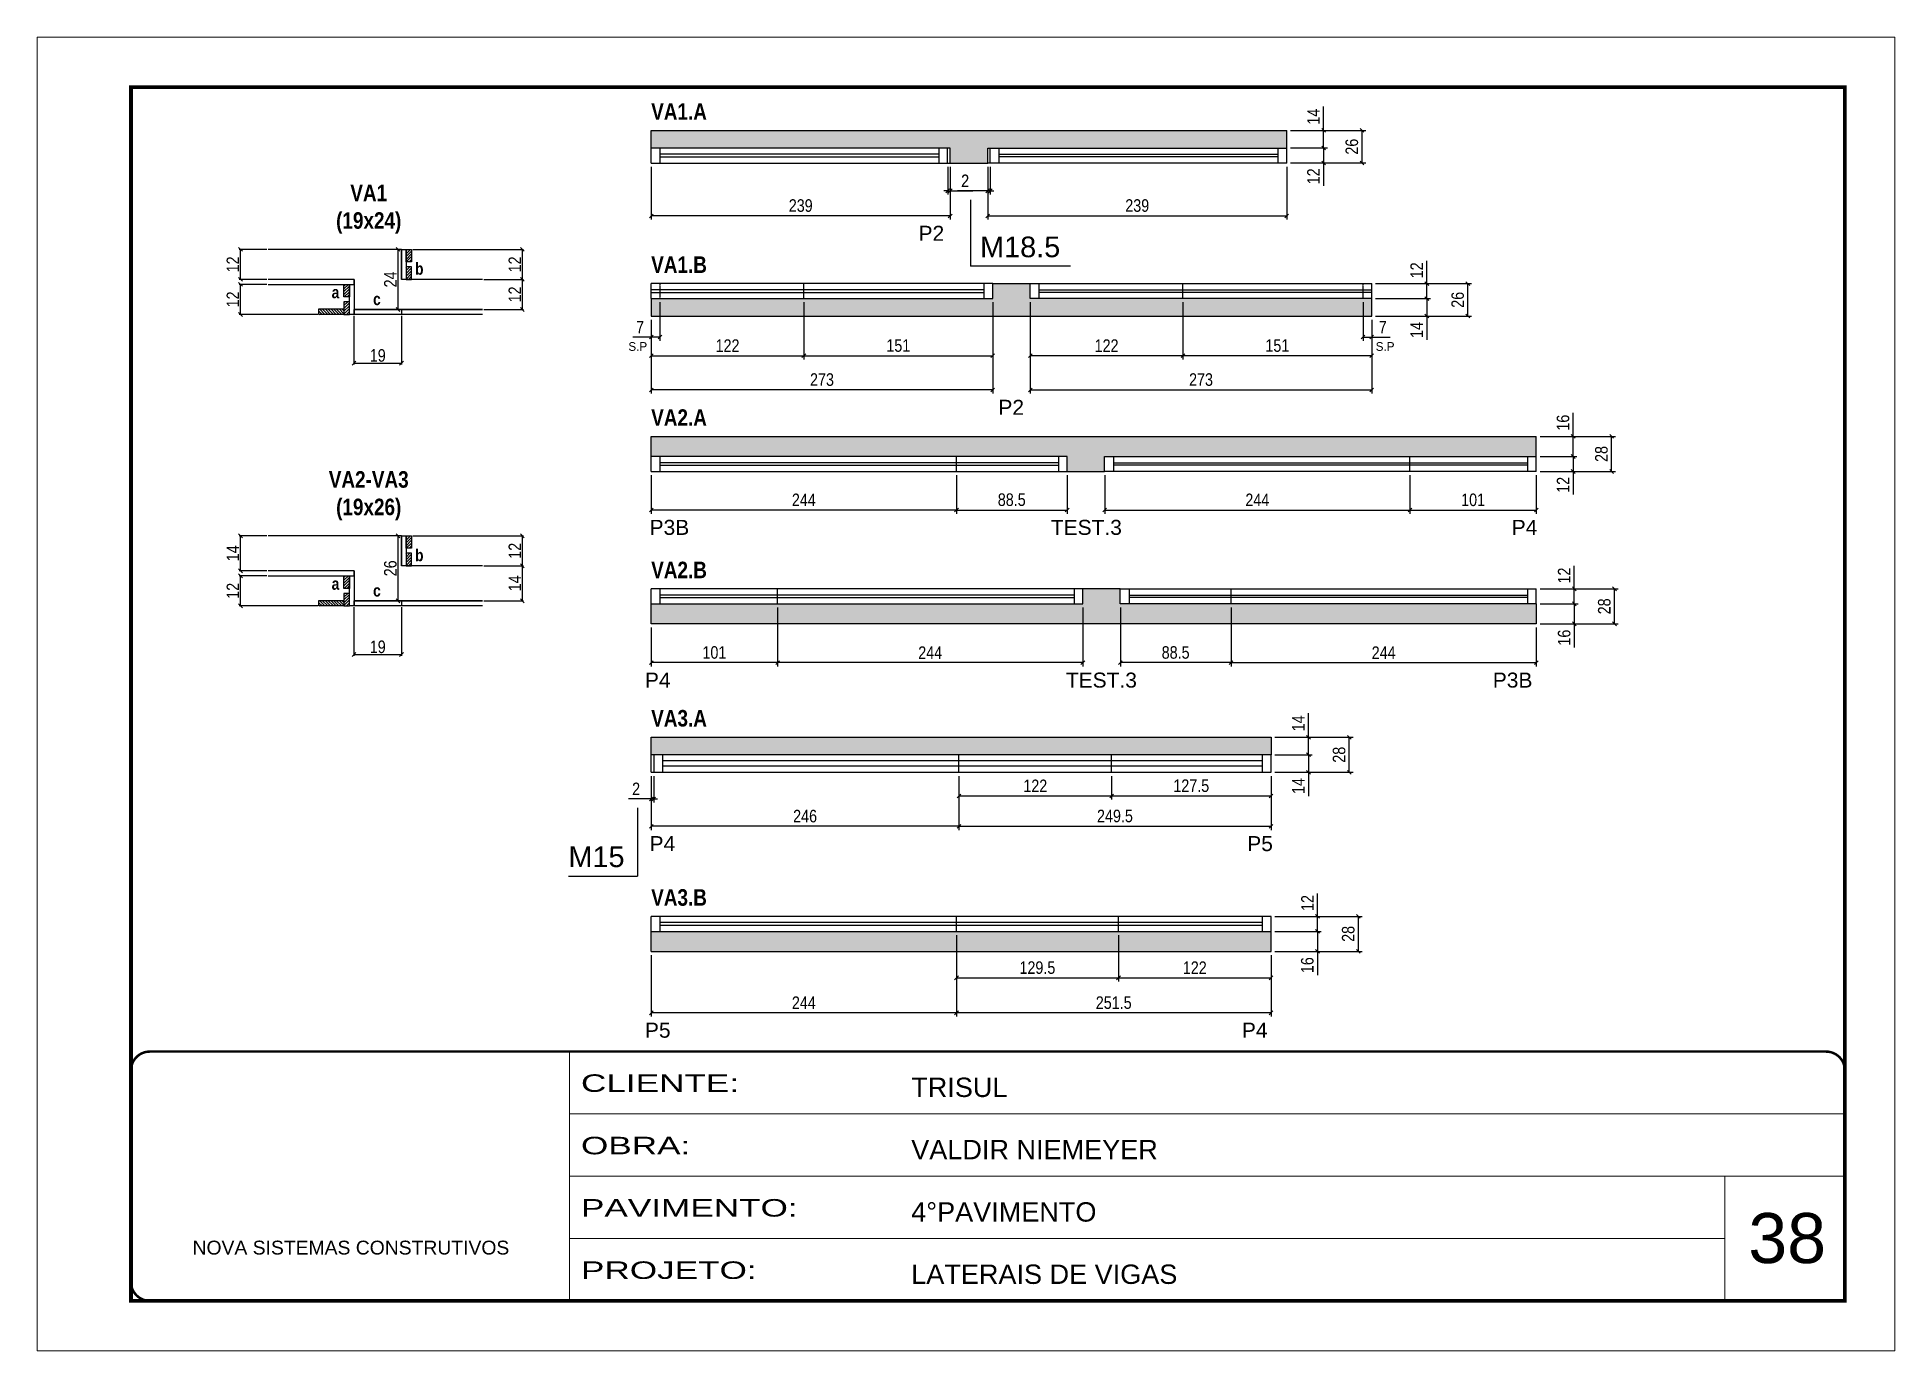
# Model space of a CAD drawing. Extents: x 3330 to 22105, y 1197 to 30204.
# Drawn here: x 4915 to 6400, y 18426 to 19476 of the extents above; entities that cross this region are included whole.
import ezdxf

# ---------------------------------------------------------------- set-up
doc = ezdxf.new("R2010")
doc.units = 0
for name, pattern in [('CONTINUO', [0]), ('DASHED', [0.75, 0.5, -0.25]), ('HIDDEN', [0.375, 0.25, -0.125])]:
    doc.linetypes.add(name, pattern=pattern)
for name, color, linetype in [('5', 5, 'Continuous'), ('COTA', 241, 'Continuous'), ('detalhes', 4, 'Continuous'), ('NOMENCLATURA', 7, 'Continuous'), ('Painéis', 200, 'Continuous'), ('SARR_2.2x10', 60, 'Continuous'), ('SARR_2.2x7', 40, 'Continuous'), ('SARR_EDITAR', 141, 'Continuous'), ('texto', 7, 'Continuous')]:
    doc.layers.add(name, color=color, linetype=linetype)
for name, color, linetype, lineweight in [('CARIMBO', 255, 'Continuous', 9), ('CONCRETO', 251, 'Continuous', 25), ('Folhas', 255, 'Continuous', 9), ('SARRAFO DE PRESSAO', 251, 'DASHED', 9)]:
    doc.layers.add(name, color=color, linetype=linetype, lineweight=lineweight)
doc.styles.add('ARIAL', font='arial.ttf')
doc.styles.add('COTA TECNICA', font='techl___.ttf', dxfattribs={"height": 10})
doc.styles.add('COTA TECNICA 2X', font='techl___.ttf', dxfattribs={"height": 10})
doc.styles.add('ROMAS860', font='ROMAS860.SHX')
doc.styles.get("Standard").update_dxf_attribs({"font": 'arial.ttf'})
doc.styles.add('TECNICA', font='techb___.ttf', dxfattribs={"height": 10})
doc.styles.add('Tecnologia', font='')
doc.styles.get('Tecnologia').set_extended_font_data('Forgotten Futurist')
doc.dimstyles.new('PAINEL', dxfattribs={"dimtxt": 10, "dimasz": 3, "dimexe": 3, "dimexo": 3, "dimgap": 3, "dimtad": 1, "dimdec": 1, "dimzin": 12, "dimdsep": 46, "dimtxsty": 'COTA TECNICA', "dimblk1": 'OBLIQUE', "dimblk2": 'OBLIQUE', "dimsah": 1, "dimcen": 0.9, "dimclrd": 4, "dimclre": 4, "dimclrt": 240, "dimadec": 1, "dimazin": 3, "dimtfac": 1, "dimtdec": 1, "dimtmove": 0, "dimatfit": 3, "dimfxl": 1, "dimtolj": 1, "dimtzin": 12, "dimarcsym": 0})
doc.dimstyles.new('SECAO', dxfattribs={"dimscale": 0.333333, "dimtxt": 5, "dimasz": 9, "dimexe": 3, "dimexo": 3, "dimgap": 3, "dimtad": 1, "dimdec": 1, "dimlfac": 0.5, "dimzin": 12, "dimdsep": 46, "dimtxsty": 'COTA TECNICA 2X', "dimblk1": 'OBLIQUE', "dimblk2": 'OBLIQUE', "dimsah": 1, "dimcen": 0.9, "dimclrd": 4, "dimclre": 4, "dimclrt": 240, "dimadec": 1, "dimazin": 3, "dimtfac": 1, "dimtdec": 1, "dimtmove": 0, "dimatfit": 3, "dimfxl": 1, "dimtolj": 1, "dimtzin": 12, "dimarcsym": 0})
pattern_1 = [(45, (-118352.1619, -13889.2122), (-1.122532015, 1.122532015), [])]
pattern_2 = [(45, (-118302.5619, -13861.2122), (-1.122532015, 1.122532015), [])]
pattern_3 = [(45, (-118352.1619, -14122.1628), (-1.122532015, 1.122532015), [])]
pattern_4 = [(45, (-118302.5619, -14090.1628), (-1.122532015, 1.122532015), [])]

msp = doc.modelspace()

# ---------------------------------------------------------------- texts
at = {"layer": '5', "linetype": 'Continuous'}
for s, rotation, p in [('P2', 359.99996, (5619.28, 19313.17)), ('P2', 359.99996, (5683.13, 19174.09)), ('P3B', 359.99996, (5404.29, 19078.13)), ('TEST.3', 359.99996, (5725.02, 19078.13)), ('P4', 359.99996, (6093.47, 19078.13)), ('P4', 0.00004, (5400.59, 18956.06)), ('TEST.3', 0.00004, (5737.04, 18956.06)), ('P3B', 0.00004, (6078.34, 18956.06)), ('P4', 359.99996, (5404.29, 18825.34)), ('P5', 359.99996, (5882.05, 18825.34)), ('P5', 0.00004, (5400.58, 18676.24)), ('P4', 0.00004, (5877.77, 18676.24))]:
    msp.add_text(s, height=12, rotation=rotation, dxfattribs=at).set_placement(p)
at = {"layer": 'CARIMBO', "style": 'ARIAL'}
msp.add_text('38', height=40, dxfattribs=at).set_placement((6282.59, 18496.09))
at = {"layer": 'detalhes', "style": 'TECNICA'}
for s, p in [('b', (5216.83, 19286.05)), ('a', (5150.17, 19267.22)), ('c', (5183.26, 19261.8)), ('b', (5216.83, 19057.1)), ('a', (5150.17, 19034.27)), ('c', (5183.26, 19028.85))]:
    msp.add_text(s, height=9.6, dxfattribs=at).set_placement(p)
at = {"layer": 'NOMENCLATURA', "style": 'TECNICA'}
for s, p in [('VA1.A', (5405.57, 19409.87)), ('VA1.B', (5405.57, 19287.49)), ('VA2.A', (5405.57, 19165.29)), ('VA2.B', (5405.57, 19043.5)), ('VA3.A', (5405.57, 18924.97)), ('VA3.B', (5405.57, 18781.75))]:
    msp.add_text(s, height=13.2, dxfattribs=at).set_placement(p)
at = {"layer": 'NOMENCLATURA', "linetype": 'Continuous'}
for s, p in [('M18.5', (5668.49, 19300.05)), ('M15', (5339.44, 18812.61))]:
    msp.add_text(s, height=16.5, dxfattribs=at).set_placement(p)
at = {"layer": 'NOMENCLATURA', "char_height": 13.2, "attachment_point": 2, "style": 'TECNICA'}
for s, insert in [('VA1\\P(19x24)', (5179.77, 19358.02)), ('VA2-VA3\\P(19x26)', (5179.77, 19129.07))]:
    msp.add_mtext_dynamic_manual_height_columns(s, width=300.2766, gutter_width=1, heights=[0], dxfattribs=dict(at, insert=insert))
at = {"layer": 'texto', "color": 4, "char_height": 7, "attachment_point": 5, "style": 'ROMAS860'}
for insert in [(5394.86, 19228.67), (5992.27, 19228.67)]:
    msp.add_mtext('S.P', dxfattribs=dict(at, insert=insert))

# ---------------------------------------------------------------- blocks, each defined once
blk = doc.blocks.new('9999999999')
at = {"color": 30, "linetype": 'CONTINUO'}
for p, q in [((98564.6, 34230.2), (98564.6, 34429.4)), ((98564.6, 34379.6), (99584, 34379.6)), ((98564.6, 34329.8), (99488, 34329.8)), ((99584, 34329.8), (99488, 34329.8)), ((99488, 34329.8), (99488, 34230.2)), ((98564.6, 34280), (99488, 34280))]:
    blk.add_line(p, q, dxfattribs=at)
at = {"color": 30, "linetype": 'CONTINUO', "const_width": 2}
blk.add_lwpolyline([(99584, 34230.2), (99584, 34414.4, 0.414214), (99569, 34429.4), (98229, 34429.4, 0.414214), (98214, 34414.4), (98214, 34245.2, 0.414214), (98229, 34230.2), (99584, 34230.2)], format="xyb", dxfattribs=at)
at = {"layer": 'Folhas'}
blk.add_lwpolyline([(98139, 34190.2), (99624, 34190.2), (99624, 35240.2), (98139, 35240.2)], close=True, dxfattribs=at)
at = {"layer": 'Folhas', "color": 30, "const_width": 3}
blk.add_lwpolyline([(98214, 34230.2), (99584, 34230.2), (99584, 35200.2), (98214, 35200.2)], close=True, dxfattribs=at)
at = {"color": 7, "linetype": 'Continuous', "ltscale": 5, "style": 'ARIAL'}
for s, height, p in [('TRISUL', 15.48, (98837.7, 34393.1)), ('VALDIR NIEMEYER', 15.483, (98837.7, 34343.3)), ('4°PAVIMENTO', 15.483, (98837.7, 34293.5)), ('NOVA SISTEMAS CONSTRUTIVOS', 11.059, (98263.2, 34267.2)), ('LATERAIS DE VIGAS', 15.483, (98837.7, 34243.7))]:
    blk.add_text(s, height=height, dxfattribs=at).set_placement(p)
at = {"layer": 'Folhas', "color": 7, "style": 'Tecnologia', "width": 1.5}
for s, p in [('CLIENTE:', (98573.7, 34397.2)), ('OBRA:', (98573.7, 34347.3)), ('PAVIMENTO:', (98573.7, 34297.5)), ('PROJETO:', (98573.7, 34247.7))]:
    blk.add_text(s, height=14, dxfattribs=at).set_placement(p)
blk = doc.blocks.new('_Oblique')
at = {"color": 0, "linetype": 'ByBlock', "lineweight": -2}
blk.add_line((-0.5, -0.5), (0.5, 0.5), dxfattribs=at)
blk = doc.blocks.new('*D963')
at = {"layer": 'COTA', "color": 4, "lineweight": -2, "transparency": 16777216}
for p, q in [((5098.3, 19278.3), (5076.3, 19278.3)), ((5077.3, 19254.3), (5077.3, 19278.3)), ((5139, 19254.3), (5076.3, 19254.3))]:
    blk.add_line(p, q, dxfattribs=at)
at = {"layer": 'Defpoints', "color": 0, "transparency": 16777216}
for p in [(5077.3, 19278.3), (5099.3, 19278.3), (5140, 19254.3)]:
    blk.add_point(p, dxfattribs=at)
at = {"layer": 'COTA', "color": 4, "lineweight": -2, "transparency": 16777216, "xscale": 3, "yscale": 3, "zscale": 3}
for p, rotation in [((5077.3, 19278.3), 90), ((5077.3, 19254.3), 270)]:
    blk.add_blockref('_Oblique', p, dxfattribs=dict(at, rotation=rotation))
at = {"layer": 'COTA', "color": 240, "transparency": 16777216, "insert": (5071.2, 19266.3), "char_height": 10, "attachment_point": 5, "rotation": 90, "style": 'COTA TECNICA 2X'}
blk.add_mtext('\\A1;12', dxfattribs=at)
blk = doc.blocks.new('*D964')
at = {"layer": 'COTA', "color": 4, "lineweight": -2, "transparency": 16777216}
for p, q in [((5098.3, 19306.3), (5076.3, 19306.3)), ((5077.3, 19282.3), (5077.3, 19306.3)), ((5098.3, 19282.3), (5076.3, 19282.3))]:
    blk.add_line(p, q, dxfattribs=at)
at = {"layer": 'Defpoints', "color": 0, "transparency": 16777216}
for p in [(5077.3, 19306.3), (5099.3, 19306.3), (5099.3, 19282.3)]:
    blk.add_point(p, dxfattribs=at)
at = {"layer": 'COTA', "color": 4, "lineweight": -2, "transparency": 16777216, "xscale": 3, "yscale": 3, "zscale": 3}
for p, rotation in [((5077.3, 19306.3), 90), ((5077.3, 19282.3), 270)]:
    blk.add_blockref('_Oblique', p, dxfattribs=dict(at, rotation=rotation))
at = {"layer": 'COTA', "color": 240, "transparency": 16777216, "insert": (5071.2, 19294.3), "char_height": 10, "attachment_point": 5, "rotation": 90, "style": 'COTA TECNICA 2X'}
blk.add_mtext('\\A1;12', dxfattribs=at)
blk = doc.blocks.new('*D965')
at = {"layer": 'COTA', "color": 4, "lineweight": -2, "transparency": 16777216}
for p, q in [((5271.7, 19282.3), (5303.6, 19282.3)), ((5302.6, 19258.3), (5302.6, 19282.3)), ((5271.7, 19258.3), (5303.6, 19258.3))]:
    blk.add_line(p, q, dxfattribs=at)
at = {"layer": 'Defpoints', "color": 0, "transparency": 16777216}
for p in [(5270.7, 19282.3), (5302.6, 19282.3), (5270.7, 19258.3)]:
    blk.add_point(p, dxfattribs=at)
at = {"layer": 'COTA', "color": 4, "lineweight": -2, "transparency": 16777216, "xscale": 3, "yscale": 3, "zscale": 3}
for p, rotation in [((5302.6, 19282.3), 90), ((5302.6, 19258.3), 270)]:
    blk.add_blockref('_Oblique', p, dxfattribs=dict(at, rotation=rotation))
at = {"layer": 'COTA', "color": 240, "transparency": 16777216, "insert": (5296.6, 19270.3), "char_height": 10, "attachment_point": 5, "rotation": 90, "style": 'COTA TECNICA 2X'}
blk.add_mtext('\\A1;12', dxfattribs=at)
blk = doc.blocks.new('*D966')
at = {"layer": 'COTA', "color": 4, "lineweight": -2, "transparency": 16777216}
for p, q in [((5215, 19306.3), (5303.6, 19306.3)), ((5302.6, 19282.3), (5302.6, 19306.3)), ((5271.7, 19282.3), (5303.6, 19282.3))]:
    blk.add_line(p, q, dxfattribs=at)
at = {"layer": 'Defpoints', "color": 0, "transparency": 16777216}
for p in [(5214, 19306.3), (5302.6, 19306.3), (5270.7, 19282.3)]:
    blk.add_point(p, dxfattribs=at)
at = {"layer": 'COTA', "color": 4, "lineweight": -2, "transparency": 16777216, "xscale": 3, "yscale": 3, "zscale": 3}
for p, rotation in [((5302.6, 19306.3), 90), ((5302.6, 19282.3), 270)]:
    blk.add_blockref('_Oblique', p, dxfattribs=dict(at, rotation=rotation))
at = {"layer": 'COTA', "color": 240, "transparency": 16777216, "insert": (5296.6, 19294.3), "char_height": 10, "attachment_point": 5, "rotation": 90, "style": 'COTA TECNICA 2X'}
blk.add_mtext('\\A1;12', dxfattribs=at)
blk = doc.blocks.new('*D967')
at = {"layer": 'COTA', "color": 4, "lineweight": -2, "transparency": 16777216}
for p, q in [((5168, 19253.3), (5168, 19214.4)), ((5206, 19253.3), (5206, 19214.4)), ((5168, 19215.4), (5206, 19215.4))]:
    blk.add_line(p, q, dxfattribs=at)
at = {"layer": 'Defpoints', "color": 0, "transparency": 16777216}
for p in [(5168, 19254.3), (5206, 19254.3), (5206, 19215.4)]:
    blk.add_point(p, dxfattribs=at)
at = {"layer": 'COTA', "color": 4, "lineweight": -2, "transparency": 16777216, "xscale": 3, "yscale": 3, "zscale": 3, "rotation": 180}
blk.add_blockref('_Oblique', (5168, 19215.4), dxfattribs=at)
at = {"layer": 'COTA', "color": 4, "lineweight": -2, "transparency": 16777216, "xscale": 3, "yscale": 3, "zscale": 3}
blk.add_blockref('_Oblique', (5206, 19215.4), dxfattribs=at)
at = {"layer": 'COTA', "color": 240, "transparency": 16777216, "insert": (5187, 19221.5), "char_height": 10, "attachment_point": 5, "style": 'COTA TECNICA 2X'}
blk.add_mtext('\\A1;19', dxfattribs=at)
blk = doc.blocks.new('*D968')
at = {"layer": 'COTA', "color": 4, "lineweight": -2, "transparency": 16777216}
for p, q in [((5205, 19306.3), (5202.2, 19306.3)), ((5203.2, 19258.3), (5203.2, 19306.3)), ((5205, 19258.3), (5202.2, 19258.3))]:
    blk.add_line(p, q, dxfattribs=at)
at = {"layer": 'Defpoints', "color": 0, "transparency": 16777216}
for p in [(5203.2, 19306.3), (5206, 19306.3), (5206, 19258.3)]:
    blk.add_point(p, dxfattribs=at)
at = {"layer": 'COTA', "color": 4, "lineweight": -2, "transparency": 16777216, "xscale": 3, "yscale": 3, "zscale": 3}
for p, rotation in [((5203.2, 19306.3), 90), ((5203.2, 19258.3), 270)]:
    blk.add_blockref('_Oblique', p, dxfattribs=dict(at, rotation=rotation))
at = {"layer": 'COTA', "color": 240, "transparency": 16777216, "insert": (5197.1, 19282.3), "char_height": 10, "attachment_point": 5, "rotation": 90, "style": 'COTA TECNICA 2X'}
blk.add_mtext('\\A1;24', dxfattribs=at)
blk = doc.blocks.new('*D969')
at = {"layer": 'COTA', "color": 4, "linetype": 'ByBlock', "lineweight": -2, "transparency": 16777216}
for p, q in [((5405.6, 19372.4), (5405.6, 19330.1)), ((5644.6, 19372.4), (5644.6, 19330.1)), ((5644.6, 19333.1), (5405.6, 19333.1))]:
    blk.add_line(p, q, dxfattribs=at)
at = {"layer": 'Defpoints', "color": 0, "linetype": 'ByBlock', "transparency": 16777216}
for p in [(5405.6, 19375.4), (5644.6, 19375.4), (5405.6, 19333.1)]:
    blk.add_point(p, dxfattribs=at)
at = {"layer": 'COTA', "color": 4, "linetype": 'ByBlock', "lineweight": -2, "transparency": 16777216, "xscale": 3, "yscale": 3, "zscale": 3, "rotation": 180}
blk.add_blockref('_Oblique', (5405.6, 19333.1), dxfattribs=at)
at = {"layer": 'COTA', "color": 4, "linetype": 'ByBlock', "lineweight": -2, "transparency": 16777216, "xscale": 3, "yscale": 3, "zscale": 3}
blk.add_blockref('_Oblique', (5644.6, 19333.1), dxfattribs=at)
at = {"layer": 'COTA', "color": 240, "linetype": 'ByBlock', "transparency": 16777216, "insert": (5525.1, 19341.3), "char_height": 10, "attachment_point": 5, "style": 'COTA TECNICA'}
blk.add_mtext('\\A1;239', dxfattribs=at)
blk = doc.blocks.new('*D970')
at = {"layer": 'COTA', "color": 4, "linetype": 'ByBlock', "lineweight": -2, "transparency": 16777216}
for p, q in [((5674.6, 19372.4), (5674.6, 19330.1)), ((5913.6, 19372.4), (5913.6, 19330.1)), ((5674.6, 19333.1), (5913.6, 19333.1))]:
    blk.add_line(p, q, dxfattribs=at)
at = {"layer": 'Defpoints', "color": 0, "linetype": 'ByBlock', "transparency": 16777216}
for p in [(5674.6, 19375.4), (5913.6, 19375.4), (5913.6, 19333.1)]:
    blk.add_point(p, dxfattribs=at)
at = {"layer": 'COTA', "color": 4, "linetype": 'ByBlock', "lineweight": -2, "transparency": 16777216, "xscale": 3, "yscale": 3, "zscale": 3, "rotation": 180}
blk.add_blockref('_Oblique', (5674.6, 19333.1), dxfattribs=at)
at = {"layer": 'COTA', "color": 4, "linetype": 'ByBlock', "lineweight": -2, "transparency": 16777216, "xscale": 3, "yscale": 3, "zscale": 3}
blk.add_blockref('_Oblique', (5913.6, 19333.1), dxfattribs=at)
at = {"layer": 'COTA', "color": 240, "linetype": 'ByBlock', "transparency": 16777216, "insert": (5794.1, 19341.3), "char_height": 10, "attachment_point": 5, "style": 'COTA TECNICA'}
blk.add_mtext('\\A1;239', dxfattribs=at)
blk = doc.blocks.new('*D971')
at = {"layer": 'COTA', "color": 4, "linetype": 'ByBlock', "lineweight": -2, "transparency": 16777216}
for p, q in [((5916.6, 19387.4), (5946.1, 19387.4)), ((5943.1, 19387.4), (5943.1, 19375.4)), ((5916.6, 19375.4), (5946.1, 19375.4)), ((5943.1, 19375.4), (5943.1, 19357))]:
    blk.add_line(p, q, dxfattribs=at)
at = {"layer": 'Defpoints', "color": 0, "linetype": 'ByBlock', "transparency": 16777216}
for p in [(5913.6, 19387.4), (5913.6, 19375.4), (5943.1, 19375.4)]:
    blk.add_point(p, dxfattribs=at)
at = {"layer": 'COTA', "color": 4, "linetype": 'ByBlock', "lineweight": -2, "transparency": 16777216, "xscale": 3, "yscale": 3, "zscale": 3}
for p, rotation in [((5943.1, 19387.4), 90), ((5943.1, 19375.4), 270)]:
    blk.add_blockref('_Oblique', p, dxfattribs=dict(at, rotation=rotation))
at = {"layer": 'COTA', "color": 240, "linetype": 'ByBlock', "transparency": 16777216, "insert": (5935, 19364.7), "char_height": 10, "attachment_point": 5, "rotation": 90, "style": 'COTA TECNICA'}
blk.add_mtext('\\A1;12', dxfattribs=at)
blk = doc.blocks.new('*D972')
at = {"layer": 'COTA', "color": 4, "linetype": 'ByBlock', "lineweight": -2, "transparency": 16777216}
for p, q in [((5943.1, 19401.4), (5943.1, 19420.5)), ((5916.6, 19401.4), (5946.1, 19401.4)), ((5943.1, 19387.4), (5943.1, 19401.4)), ((5916.6, 19387.4), (5946.1, 19387.4))]:
    blk.add_line(p, q, dxfattribs=at)
at = {"layer": 'Defpoints', "color": 0, "linetype": 'ByBlock', "transparency": 16777216}
for p in [(5913.6, 19401.4), (5943.1, 19401.4), (5913.6, 19387.4)]:
    blk.add_point(p, dxfattribs=at)
at = {"layer": 'COTA', "color": 4, "linetype": 'ByBlock', "lineweight": -2, "transparency": 16777216, "xscale": 3, "yscale": 3, "zscale": 3}
for p, rotation in [((5943.1, 19401.4), 90), ((5943.1, 19387.4), 270)]:
    blk.add_blockref('_Oblique', p, dxfattribs=dict(at, rotation=rotation))
at = {"layer": 'COTA', "color": 240, "linetype": 'ByBlock', "transparency": 16777216, "insert": (5935, 19412.4), "char_height": 10, "attachment_point": 5, "rotation": 90, "style": 'COTA TECNICA'}
blk.add_mtext('\\A1;14', dxfattribs=at)
blk = doc.blocks.new('*D973')
at = {"layer": 'COTA', "color": 4, "linetype": 'ByBlock', "lineweight": -2, "transparency": 16777216}
for p, q in [((5916.6, 19401.4), (5976.8, 19401.4)), ((5973.8, 19375.4), (5973.8, 19401.4)), ((5916.6, 19375.4), (5976.8, 19375.4))]:
    blk.add_line(p, q, dxfattribs=at)
at = {"layer": 'Defpoints', "color": 0, "linetype": 'ByBlock', "transparency": 16777216}
for p in [(5913.6, 19401.4), (5973.8, 19401.4), (5913.6, 19375.4)]:
    blk.add_point(p, dxfattribs=at)
at = {"layer": 'COTA', "color": 4, "linetype": 'ByBlock', "lineweight": -2, "transparency": 16777216, "xscale": 3, "yscale": 3, "zscale": 3}
for p, rotation in [((5973.8, 19401.4), 90), ((5973.8, 19375.4), 270)]:
    blk.add_blockref('_Oblique', p, dxfattribs=dict(at, rotation=rotation))
at = {"layer": 'COTA', "color": 240, "linetype": 'ByBlock', "transparency": 16777216, "insert": (5965.7, 19388.4), "char_height": 10, "attachment_point": 5, "rotation": 90, "style": 'COTA TECNICA'}
blk.add_mtext('\\A1;26', dxfattribs=at)
blk = doc.blocks.new('*D974')
at = {"layer": 'COTA', "color": 4, "linetype": 'ByBlock', "lineweight": -2, "transparency": 16777216}
for p, q in [((5678.6, 19264), (5678.6, 19191)), ((5405.6, 19250), (5405.6, 19191)), ((5678.6, 19194), (5405.6, 19194))]:
    blk.add_line(p, q, dxfattribs=at)
at = {"layer": 'Defpoints', "color": 0, "linetype": 'ByBlock', "transparency": 16777216}
for p in [(5678.6, 19267), (5405.6, 19253), (5405.6, 19194)]:
    blk.add_point(p, dxfattribs=at)
at = {"layer": 'COTA', "color": 4, "linetype": 'ByBlock', "lineweight": -2, "transparency": 16777216, "xscale": 3, "yscale": 3, "zscale": 3, "rotation": 180}
blk.add_blockref('_Oblique', (5405.6, 19194), dxfattribs=at)
at = {"layer": 'COTA', "color": 4, "linetype": 'ByBlock', "lineweight": -2, "transparency": 16777216, "xscale": 3, "yscale": 3, "zscale": 3}
blk.add_blockref('_Oblique', (5678.6, 19194), dxfattribs=at)
at = {"layer": 'COTA', "color": 240, "linetype": 'ByBlock', "transparency": 16777216, "insert": (5542.1, 19202.2), "char_height": 10, "attachment_point": 5, "style": 'COTA TECNICA'}
blk.add_mtext('\\A1;273', dxfattribs=at)
blk = doc.blocks.new('*D975')
at = {"layer": 'COTA', "color": 4, "linetype": 'ByBlock', "lineweight": -2, "transparency": 16777216}
for p, q in [((5708.6, 19264), (5708.6, 19191)), ((5981.6, 19250), (5981.6, 19191)), ((5708.6, 19194), (5981.6, 19194))]:
    blk.add_line(p, q, dxfattribs=at)
at = {"layer": 'Defpoints', "color": 0, "linetype": 'ByBlock', "transparency": 16777216}
for p in [(5708.6, 19267), (5981.6, 19253), (5981.6, 19194)]:
    blk.add_point(p, dxfattribs=at)
at = {"layer": 'COTA', "color": 4, "linetype": 'ByBlock', "lineweight": -2, "transparency": 16777216, "xscale": 3, "yscale": 3, "zscale": 3, "rotation": 180}
blk.add_blockref('_Oblique', (5708.6, 19194), dxfattribs=at)
at = {"layer": 'COTA', "color": 4, "linetype": 'ByBlock', "lineweight": -2, "transparency": 16777216, "xscale": 3, "yscale": 3, "zscale": 3}
blk.add_blockref('_Oblique', (5981.6, 19194), dxfattribs=at)
at = {"layer": 'COTA', "color": 240, "linetype": 'ByBlock', "transparency": 16777216, "insert": (5845.1, 19202.2), "char_height": 10, "attachment_point": 5, "style": 'COTA TECNICA'}
blk.add_mtext('\\A1;273', dxfattribs=at)
blk = doc.blocks.new('*D976')
at = {"layer": 'COTA', "color": 4, "linetype": 'ByBlock', "lineweight": -2, "transparency": 16777216}
for p, q in [((5527.6, 19264), (5527.6, 19218.3)), ((5405.6, 19250), (5405.6, 19218.3)), ((5405.6, 19221.3), (5527.6, 19221.3))]:
    blk.add_line(p, q, dxfattribs=at)
at = {"layer": 'Defpoints', "color": 0, "linetype": 'ByBlock', "transparency": 16777216}
for p in [(5527.6, 19267), (5405.6, 19253), (5527.6, 19221.3)]:
    blk.add_point(p, dxfattribs=at)
at = {"layer": 'COTA', "color": 4, "linetype": 'ByBlock', "lineweight": -2, "transparency": 16777216, "xscale": 3, "yscale": 3, "zscale": 3, "rotation": 180}
blk.add_blockref('_Oblique', (5405.6, 19221.3), dxfattribs=at)
at = {"layer": 'COTA', "color": 4, "linetype": 'ByBlock', "lineweight": -2, "transparency": 16777216, "xscale": 3, "yscale": 3, "zscale": 3}
blk.add_blockref('_Oblique', (5527.6, 19221.3), dxfattribs=at)
at = {"layer": 'COTA', "color": 240, "linetype": 'ByBlock', "transparency": 16777216, "insert": (5466.6, 19229.4), "char_height": 10, "attachment_point": 5, "style": 'COTA TECNICA'}
blk.add_mtext('\\A1;122', dxfattribs=at)
blk = doc.blocks.new('*D977')
at = {"layer": 'COTA', "color": 4, "linetype": 'ByBlock', "lineweight": -2, "transparency": 16777216}
for p, q in [((5527.6, 19264), (5527.6, 19218.3)), ((5678.6, 19264), (5678.6, 19218.3)), ((5527.6, 19221.3), (5678.6, 19221.3))]:
    blk.add_line(p, q, dxfattribs=at)
at = {"layer": 'Defpoints', "color": 0, "linetype": 'ByBlock', "transparency": 16777216}
for p in [(5527.6, 19267), (5678.6, 19267), (5678.6, 19221.3)]:
    blk.add_point(p, dxfattribs=at)
at = {"layer": 'COTA', "color": 4, "linetype": 'ByBlock', "lineweight": -2, "transparency": 16777216, "xscale": 3, "yscale": 3, "zscale": 3, "rotation": 180}
blk.add_blockref('_Oblique', (5527.6, 19221.3), dxfattribs=at)
at = {"layer": 'COTA', "color": 4, "linetype": 'ByBlock', "lineweight": -2, "transparency": 16777216, "xscale": 3, "yscale": 3, "zscale": 3}
blk.add_blockref('_Oblique', (5678.6, 19221.3), dxfattribs=at)
at = {"layer": 'COTA', "color": 240, "linetype": 'ByBlock', "transparency": 16777216, "insert": (5603.1, 19229.4), "char_height": 10, "attachment_point": 5, "style": 'COTA TECNICA'}
blk.add_mtext('\\A1;151', dxfattribs=at)
blk = doc.blocks.new('*D978')
at = {"layer": 'COTA', "color": 4, "linetype": 'ByBlock', "lineweight": -2, "transparency": 16777216}
for p, q in [((5830.6, 19264), (5830.6, 19218.3)), ((5981.6, 19250), (5981.6, 19218.3)), ((5981.6, 19221.3), (5830.6, 19221.3))]:
    blk.add_line(p, q, dxfattribs=at)
at = {"layer": 'Defpoints', "color": 0, "linetype": 'ByBlock', "transparency": 16777216}
for p in [(5830.6, 19267), (5981.6, 19253), (5830.6, 19221.3)]:
    blk.add_point(p, dxfattribs=at)
at = {"layer": 'COTA', "color": 4, "linetype": 'ByBlock', "lineweight": -2, "transparency": 16777216, "xscale": 3, "yscale": 3, "zscale": 3, "rotation": 180}
blk.add_blockref('_Oblique', (5830.6, 19221.3), dxfattribs=at)
at = {"layer": 'COTA', "color": 4, "linetype": 'ByBlock', "lineweight": -2, "transparency": 16777216, "xscale": 3, "yscale": 3, "zscale": 3}
blk.add_blockref('_Oblique', (5981.6, 19221.3), dxfattribs=at)
at = {"layer": 'COTA', "color": 240, "linetype": 'ByBlock', "transparency": 16777216, "insert": (5906.1, 19229.4), "char_height": 10, "attachment_point": 5, "style": 'COTA TECNICA'}
blk.add_mtext('\\A1;151', dxfattribs=at)
blk = doc.blocks.new('*D979')
at = {"layer": 'COTA', "color": 4, "linetype": 'ByBlock', "lineweight": -2, "transparency": 16777216}
for p, q in [((5708.6, 19264), (5708.6, 19218.3)), ((5830.6, 19264), (5830.6, 19218.3)), ((5830.6, 19221.3), (5708.6, 19221.3))]:
    blk.add_line(p, q, dxfattribs=at)
at = {"layer": 'Defpoints', "color": 0, "linetype": 'ByBlock', "transparency": 16777216}
for p in [(5708.6, 19267), (5830.6, 19267), (5708.6, 19221.3)]:
    blk.add_point(p, dxfattribs=at)
at = {"layer": 'COTA', "color": 4, "linetype": 'ByBlock', "lineweight": -2, "transparency": 16777216, "xscale": 3, "yscale": 3, "zscale": 3, "rotation": 180}
blk.add_blockref('_Oblique', (5708.6, 19221.3), dxfattribs=at)
at = {"layer": 'COTA', "color": 4, "linetype": 'ByBlock', "lineweight": -2, "transparency": 16777216, "xscale": 3, "yscale": 3, "zscale": 3}
blk.add_blockref('_Oblique', (5830.6, 19221.3), dxfattribs=at)
at = {"layer": 'COTA', "color": 240, "linetype": 'ByBlock', "transparency": 16777216, "insert": (5769.6, 19229.4), "char_height": 10, "attachment_point": 5, "style": 'COTA TECNICA'}
blk.add_mtext('\\A1;122', dxfattribs=at)
blk = doc.blocks.new('*D980')
at = {"layer": 'COTA', "color": 4, "linetype": 'ByBlock', "lineweight": -2, "transparency": 16777216}
for p, q in [((6025.6, 19279), (6025.6, 19297.3)), ((5984.6, 19279), (6028.6, 19279)), ((6025.6, 19267), (6025.6, 19279)), ((5984.6, 19267), (6028.6, 19267))]:
    blk.add_line(p, q, dxfattribs=at)
at = {"layer": 'Defpoints', "color": 0, "linetype": 'ByBlock', "transparency": 16777216}
for p in [(5981.6, 19279), (6025.6, 19279), (5981.6, 19267)]:
    blk.add_point(p, dxfattribs=at)
at = {"layer": 'COTA', "color": 4, "linetype": 'ByBlock', "lineweight": -2, "transparency": 16777216, "xscale": 3, "yscale": 3, "zscale": 3}
for p, rotation in [((6025.6, 19279), 90), ((6025.6, 19267), 270)]:
    blk.add_blockref('_Oblique', p, dxfattribs=dict(at, rotation=rotation))
at = {"layer": 'COTA', "color": 240, "linetype": 'ByBlock', "transparency": 16777216, "insert": (6017.5, 19289.6), "char_height": 10, "attachment_point": 5, "rotation": 90, "style": 'COTA TECNICA'}
blk.add_mtext('\\A1;12', dxfattribs=at)
blk = doc.blocks.new('*D981')
at = {"layer": 'COTA', "color": 4, "linetype": 'ByBlock', "lineweight": -2, "transparency": 16777216}
for p, q in [((5984.6, 19267), (6028.6, 19267)), ((6025.6, 19267), (6025.6, 19253)), ((5984.6, 19253), (6028.6, 19253)), ((6025.6, 19253), (6025.6, 19233.9))]:
    blk.add_line(p, q, dxfattribs=at)
at = {"layer": 'Defpoints', "color": 0, "linetype": 'ByBlock', "transparency": 16777216}
for p in [(5981.6, 19267), (5981.6, 19253), (6025.6, 19253)]:
    blk.add_point(p, dxfattribs=at)
at = {"layer": 'COTA', "color": 4, "linetype": 'ByBlock', "lineweight": -2, "transparency": 16777216, "xscale": 3, "yscale": 3, "zscale": 3}
for p, rotation in [((6025.6, 19267), 90), ((6025.6, 19253), 270)]:
    blk.add_blockref('_Oblique', p, dxfattribs=dict(at, rotation=rotation))
at = {"layer": 'COTA', "color": 240, "linetype": 'ByBlock', "transparency": 16777216, "insert": (6017.5, 19241.9), "char_height": 10, "attachment_point": 5, "rotation": 90, "style": 'COTA TECNICA'}
blk.add_mtext('\\A1;14', dxfattribs=at)
blk = doc.blocks.new('*D982')
at = {"layer": 'COTA', "color": 4, "linetype": 'ByBlock', "lineweight": -2, "transparency": 16777216}
for p, q in [((5984.6, 19279), (6061.4, 19279)), ((6058.4, 19253), (6058.4, 19279)), ((5984.6, 19253), (6061.4, 19253))]:
    blk.add_line(p, q, dxfattribs=at)
at = {"layer": 'Defpoints', "color": 0, "linetype": 'ByBlock', "transparency": 16777216}
for p in [(5981.6, 19279), (6058.4, 19279), (5981.6, 19253)]:
    blk.add_point(p, dxfattribs=at)
at = {"layer": 'COTA', "color": 4, "linetype": 'ByBlock', "lineweight": -2, "transparency": 16777216, "xscale": 3, "yscale": 3, "zscale": 3}
for p, rotation in [((6058.4, 19279), 90), ((6058.4, 19253), 270)]:
    blk.add_blockref('_Oblique', p, dxfattribs=dict(at, rotation=rotation))
at = {"layer": 'COTA', "color": 240, "linetype": 'ByBlock', "transparency": 16777216, "insert": (6050.3, 19266), "char_height": 10, "attachment_point": 5, "rotation": 90, "style": 'COTA TECNICA'}
blk.add_mtext('\\A1;26', dxfattribs=at)
blk = doc.blocks.new('*D983')
at = {"layer": 'COTA', "color": 4, "linetype": 'ByBlock', "lineweight": -2, "transparency": 16777216}
for p, q in [((5974.6, 19264), (5974.6, 19233.2)), ((5981.6, 19250), (5981.6, 19233.2)), ((5974.6, 19236.2), (5981.6, 19236.2)), ((5981.6, 19236.2), (5996.3, 19236.2))]:
    blk.add_line(p, q, dxfattribs=at)
at = {"layer": 'Defpoints', "color": 0, "linetype": 'ByBlock', "transparency": 16777216}
for p in [(5974.6, 19267), (5981.6, 19253), (5981.6, 19236.2)]:
    blk.add_point(p, dxfattribs=at)
at = {"layer": 'COTA', "color": 4, "linetype": 'ByBlock', "lineweight": -2, "transparency": 16777216, "xscale": 3, "yscale": 3, "zscale": 3, "rotation": 180}
blk.add_blockref('_Oblique', (5974.6, 19236.2), dxfattribs=at)
at = {"layer": 'COTA', "color": 4, "linetype": 'ByBlock', "lineweight": -2, "transparency": 16777216, "xscale": 3, "yscale": 3, "zscale": 3}
blk.add_blockref('_Oblique', (5981.6, 19236.2), dxfattribs=at)
at = {"layer": 'COTA', "color": 240, "linetype": 'ByBlock', "transparency": 16777216, "insert": (5990.4, 19244.2), "char_height": 10, "attachment_point": 5, "style": 'COTA TECNICA'}
blk.add_mtext('\\A1;7', dxfattribs=at)
blk = doc.blocks.new('*D984')
at = {"layer": 'COTA', "color": 4, "linetype": 'ByBlock', "lineweight": -2, "transparency": 16777216}
for p, q in [((5412.6, 19264), (5412.6, 19233.2)), ((5405.6, 19250), (5405.6, 19233.2)), ((5405.6, 19236.2), (5390.8, 19236.2)), ((5412.6, 19236.2), (5405.6, 19236.2))]:
    blk.add_line(p, q, dxfattribs=at)
at = {"layer": 'Defpoints', "color": 0, "linetype": 'ByBlock', "transparency": 16777216}
for p in [(5412.6, 19267), (5405.6, 19253), (5405.6, 19236.2)]:
    blk.add_point(p, dxfattribs=at)
at = {"layer": 'COTA', "color": 4, "linetype": 'ByBlock', "lineweight": -2, "transparency": 16777216, "xscale": 3, "yscale": 3, "zscale": 3, "rotation": 180}
blk.add_blockref('_Oblique', (5405.6, 19236.2), dxfattribs=at)
at = {"layer": 'COTA', "color": 4, "linetype": 'ByBlock', "lineweight": -2, "transparency": 16777216, "xscale": 3, "yscale": 3, "zscale": 3}
blk.add_blockref('_Oblique', (5412.6, 19236.2), dxfattribs=at)
at = {"layer": 'COTA', "color": 240, "linetype": 'ByBlock', "transparency": 16777216, "insert": (5396.7, 19244.2), "char_height": 10, "attachment_point": 5, "style": 'COTA TECNICA'}
blk.add_mtext('\\A1;7', dxfattribs=at)
blk = doc.blocks.new('*D1012')
at = {"layer": 'COTA', "color": 4, "lineweight": -2, "transparency": 16777216}
for p, q in [((5098.3, 19045.4), (5076.3, 19045.4)), ((5077.3, 19021.4), (5077.3, 19045.4)), ((5139, 19021.4), (5076.3, 19021.4))]:
    blk.add_line(p, q, dxfattribs=at)
at = {"layer": 'Defpoints', "color": 0, "transparency": 16777216}
for p in [(5077.3, 19045.4), (5099.3, 19045.4), (5140, 19021.4)]:
    blk.add_point(p, dxfattribs=at)
at = {"layer": 'COTA', "color": 4, "lineweight": -2, "transparency": 16777216, "xscale": 3, "yscale": 3, "zscale": 3}
for p, rotation in [((5077.3, 19045.4), 90), ((5077.3, 19021.4), 270)]:
    blk.add_blockref('_Oblique', p, dxfattribs=dict(at, rotation=rotation))
at = {"layer": 'COTA', "color": 240, "transparency": 16777216, "insert": (5071.2, 19033.4), "char_height": 10, "attachment_point": 5, "rotation": 90, "style": 'COTA TECNICA 2X'}
blk.add_mtext('\\A1;12', dxfattribs=at)
blk = doc.blocks.new('*D1013')
at = {"layer": 'COTA', "color": 4, "lineweight": -2, "transparency": 16777216}
for p, q in [((5098.3, 19077.4), (5076.3, 19077.4)), ((5077.3, 19049.4), (5077.3, 19077.4)), ((5098.3, 19049.4), (5076.3, 19049.4))]:
    blk.add_line(p, q, dxfattribs=at)
at = {"layer": 'Defpoints', "color": 0, "transparency": 16777216}
for p in [(5077.3, 19077.4), (5099.3, 19077.4), (5099.3, 19049.4)]:
    blk.add_point(p, dxfattribs=at)
at = {"layer": 'COTA', "color": 4, "lineweight": -2, "transparency": 16777216, "xscale": 3, "yscale": 3, "zscale": 3}
for p, rotation in [((5077.3, 19077.4), 90), ((5077.3, 19049.4), 270)]:
    blk.add_blockref('_Oblique', p, dxfattribs=dict(at, rotation=rotation))
at = {"layer": 'COTA', "color": 240, "transparency": 16777216, "insert": (5071.2, 19063.4), "char_height": 10, "attachment_point": 5, "rotation": 90, "style": 'COTA TECNICA 2X'}
blk.add_mtext('\\A1;14', dxfattribs=at)
blk = doc.blocks.new('*D1014')
at = {"layer": 'COTA', "color": 4, "lineweight": -2, "transparency": 16777216}
for p, q in [((5271.7, 19053.4), (5303.6, 19053.4)), ((5302.6, 19025.4), (5302.6, 19053.4)), ((5271.7, 19025.4), (5303.6, 19025.4))]:
    blk.add_line(p, q, dxfattribs=at)
at = {"layer": 'Defpoints', "color": 0, "transparency": 16777216}
for p in [(5270.7, 19053.4), (5302.6, 19053.4), (5270.7, 19025.4)]:
    blk.add_point(p, dxfattribs=at)
at = {"layer": 'COTA', "color": 4, "lineweight": -2, "transparency": 16777216, "xscale": 3, "yscale": 3, "zscale": 3}
for p, rotation in [((5302.6, 19053.4), 90), ((5302.6, 19025.4), 270)]:
    blk.add_blockref('_Oblique', p, dxfattribs=dict(at, rotation=rotation))
at = {"layer": 'COTA', "color": 240, "transparency": 16777216, "insert": (5296.6, 19039.4), "char_height": 10, "attachment_point": 5, "rotation": 90, "style": 'COTA TECNICA 2X'}
blk.add_mtext('\\A1;14', dxfattribs=at)
blk = doc.blocks.new('*D1015')
at = {"layer": 'COTA', "color": 4, "lineweight": -2, "transparency": 16777216}
for p, q in [((5215, 19077.4), (5303.6, 19077.4)), ((5302.6, 19053.4), (5302.6, 19077.4)), ((5271.7, 19053.4), (5303.6, 19053.4))]:
    blk.add_line(p, q, dxfattribs=at)
at = {"layer": 'Defpoints', "color": 0, "transparency": 16777216}
for p in [(5214, 19077.4), (5302.6, 19077.4), (5270.7, 19053.4)]:
    blk.add_point(p, dxfattribs=at)
at = {"layer": 'COTA', "color": 4, "lineweight": -2, "transparency": 16777216, "xscale": 3, "yscale": 3, "zscale": 3}
for p, rotation in [((5302.6, 19077.4), 90), ((5302.6, 19053.4), 270)]:
    blk.add_blockref('_Oblique', p, dxfattribs=dict(at, rotation=rotation))
at = {"layer": 'COTA', "color": 240, "transparency": 16777216, "insert": (5296.6, 19065.4), "char_height": 10, "attachment_point": 5, "rotation": 90, "style": 'COTA TECNICA 2X'}
blk.add_mtext('\\A1;12', dxfattribs=at)
blk = doc.blocks.new('*D1016')
at = {"layer": 'COTA', "color": 4, "lineweight": -2, "transparency": 16777216}
for p, q in [((5168, 19020.4), (5168, 18981.5)), ((5206, 19020.4), (5206, 18981.5)), ((5168, 18982.5), (5206, 18982.5))]:
    blk.add_line(p, q, dxfattribs=at)
at = {"layer": 'Defpoints', "color": 0, "transparency": 16777216}
for p in [(5168, 19021.4), (5206, 19021.4), (5206, 18982.5)]:
    blk.add_point(p, dxfattribs=at)
at = {"layer": 'COTA', "color": 4, "lineweight": -2, "transparency": 16777216, "xscale": 3, "yscale": 3, "zscale": 3, "rotation": 180}
blk.add_blockref('_Oblique', (5168, 18982.5), dxfattribs=at)
at = {"layer": 'COTA', "color": 4, "lineweight": -2, "transparency": 16777216, "xscale": 3, "yscale": 3, "zscale": 3}
blk.add_blockref('_Oblique', (5206, 18982.5), dxfattribs=at)
at = {"layer": 'COTA', "color": 240, "transparency": 16777216, "insert": (5187, 18988.6), "char_height": 10, "attachment_point": 5, "style": 'COTA TECNICA 2X'}
blk.add_mtext('\\A1;19', dxfattribs=at)
blk = doc.blocks.new('*D1017')
at = {"layer": 'COTA', "color": 4, "lineweight": -2, "transparency": 16777216}
for p, q in [((5205, 19077.4), (5202.2, 19077.4)), ((5203.2, 19025.4), (5203.2, 19077.4)), ((5205, 19025.4), (5202.2, 19025.4))]:
    blk.add_line(p, q, dxfattribs=at)
at = {"layer": 'Defpoints', "color": 0, "transparency": 16777216}
for p in [(5203.2, 19077.4), (5206, 19077.4), (5206, 19025.4)]:
    blk.add_point(p, dxfattribs=at)
at = {"layer": 'COTA', "color": 4, "lineweight": -2, "transparency": 16777216, "xscale": 3, "yscale": 3, "zscale": 3}
for p, rotation in [((5203.2, 19077.4), 90), ((5203.2, 19025.4), 270)]:
    blk.add_blockref('_Oblique', p, dxfattribs=dict(at, rotation=rotation))
at = {"layer": 'COTA', "color": 240, "transparency": 16777216, "insert": (5197.1, 19051.4), "char_height": 10, "attachment_point": 5, "rotation": 90, "style": 'COTA TECNICA 2X'}
blk.add_mtext('\\A1;26', dxfattribs=at)
blk = doc.blocks.new('*D1018')
at = {"layer": 'COTA', "color": 4, "linetype": 'ByBlock', "lineweight": -2, "transparency": 16777216}
for p, q in [((5405.6, 19125.8), (5405.6, 19095)), ((5649.6, 19125.8), (5649.6, 19095)), ((5649.6, 19098), (5405.6, 19098))]:
    blk.add_line(p, q, dxfattribs=at)
at = {"layer": 'Defpoints', "color": 0, "linetype": 'ByBlock', "transparency": 16777216}
for p in [(5405.6, 19128.8), (5649.6, 19128.8), (5405.6, 19098)]:
    blk.add_point(p, dxfattribs=at)
at = {"layer": 'COTA', "color": 4, "linetype": 'ByBlock', "lineweight": -2, "transparency": 16777216, "xscale": 3, "yscale": 3, "zscale": 3, "rotation": 180}
blk.add_blockref('_Oblique', (5405.6, 19098), dxfattribs=at)
at = {"layer": 'COTA', "color": 4, "linetype": 'ByBlock', "lineweight": -2, "transparency": 16777216, "xscale": 3, "yscale": 3, "zscale": 3}
blk.add_blockref('_Oblique', (5649.6, 19098), dxfattribs=at)
at = {"layer": 'COTA', "color": 240, "linetype": 'ByBlock', "transparency": 16777216, "insert": (5527.6, 19106.1), "char_height": 10, "attachment_point": 5, "style": 'COTA TECNICA'}
blk.add_mtext('\\A1;244', dxfattribs=at)
blk = doc.blocks.new('*D1019')
at = {"layer": 'COTA', "color": 4, "linetype": 'ByBlock', "lineweight": -2, "transparency": 16777216}
for p, q in [((5768.1, 19125.8), (5768.1, 19095)), ((6012.1, 19125.8), (6012.1, 19095)), ((5768.1, 19098), (6012.1, 19098))]:
    blk.add_line(p, q, dxfattribs=at)
at = {"layer": 'Defpoints', "color": 0, "linetype": 'ByBlock', "transparency": 16777216}
for p in [(5768.1, 19128.8), (6012.1, 19128.8), (6012.1, 19098)]:
    blk.add_point(p, dxfattribs=at)
at = {"layer": 'COTA', "color": 4, "linetype": 'ByBlock', "lineweight": -2, "transparency": 16777216, "xscale": 3, "yscale": 3, "zscale": 3, "rotation": 180}
blk.add_blockref('_Oblique', (5768.1, 19098), dxfattribs=at)
at = {"layer": 'COTA', "color": 4, "linetype": 'ByBlock', "lineweight": -2, "transparency": 16777216, "xscale": 3, "yscale": 3, "zscale": 3}
blk.add_blockref('_Oblique', (6012.1, 19098), dxfattribs=at)
at = {"layer": 'COTA', "color": 240, "linetype": 'ByBlock', "transparency": 16777216, "insert": (5890.1, 19106.1), "char_height": 10, "attachment_point": 5, "style": 'COTA TECNICA'}
blk.add_mtext('\\A1;244', dxfattribs=at)
blk = doc.blocks.new('*D1020')
at = {"layer": 'COTA', "color": 4, "linetype": 'ByBlock', "lineweight": -2, "transparency": 16777216}
for p, q in [((6116.1, 19140.8), (6145.6, 19140.8)), ((6116.1, 19128.8), (6145.6, 19128.8)), ((6142.6, 19140.8), (6142.6, 19128.8)), ((6142.6, 19128.8), (6142.6, 19110.5))]:
    blk.add_line(p, q, dxfattribs=at)
at = {"layer": 'Defpoints', "color": 0, "linetype": 'ByBlock', "transparency": 16777216}
for p in [(6113.1, 19140.8), (6113.1, 19128.8), (6142.6, 19128.8)]:
    blk.add_point(p, dxfattribs=at)
at = {"layer": 'COTA', "color": 4, "linetype": 'ByBlock', "lineweight": -2, "transparency": 16777216, "xscale": 3, "yscale": 3, "zscale": 3}
for p, rotation in [((6142.6, 19140.8), 90), ((6142.6, 19128.8), 270)]:
    blk.add_blockref('_Oblique', p, dxfattribs=dict(at, rotation=rotation))
at = {"layer": 'COTA', "color": 240, "linetype": 'ByBlock', "transparency": 16777216, "insert": (6134.5, 19118.1), "char_height": 10, "attachment_point": 5, "rotation": 90, "style": 'COTA TECNICA'}
blk.add_mtext('\\A1;12', dxfattribs=at)
blk = doc.blocks.new('*D1021')
at = {"layer": 'COTA', "color": 4, "linetype": 'ByBlock', "lineweight": -2, "transparency": 16777216}
for p, q in [((6142.6, 19156.8), (6142.6, 19175.8)), ((6116.1, 19156.8), (6145.6, 19156.8)), ((6142.6, 19140.8), (6142.6, 19156.8)), ((6116.1, 19140.8), (6145.6, 19140.8))]:
    blk.add_line(p, q, dxfattribs=at)
at = {"layer": 'Defpoints', "color": 0, "linetype": 'ByBlock', "transparency": 16777216}
for p in [(6113.1, 19156.8), (6142.6, 19156.8), (6113.1, 19140.8)]:
    blk.add_point(p, dxfattribs=at)
at = {"layer": 'COTA', "color": 4, "linetype": 'ByBlock', "lineweight": -2, "transparency": 16777216, "xscale": 3, "yscale": 3, "zscale": 3}
for p, rotation in [((6142.6, 19156.8), 90), ((6142.6, 19140.8), 270)]:
    blk.add_blockref('_Oblique', p, dxfattribs=dict(at, rotation=rotation))
at = {"layer": 'COTA', "color": 240, "linetype": 'ByBlock', "transparency": 16777216, "insert": (6134.5, 19167.8), "char_height": 10, "attachment_point": 5, "rotation": 90, "style": 'COTA TECNICA'}
blk.add_mtext('\\A1;16', dxfattribs=at)
blk = doc.blocks.new('*D1022')
at = {"layer": 'COTA', "color": 4, "linetype": 'ByBlock', "lineweight": -2, "transparency": 16777216}
for p, q in [((6116.1, 19156.8), (6176.3, 19156.8)), ((6173.3, 19128.8), (6173.3, 19156.8)), ((6116.1, 19128.8), (6176.3, 19128.8))]:
    blk.add_line(p, q, dxfattribs=at)
at = {"layer": 'Defpoints', "color": 0, "linetype": 'ByBlock', "transparency": 16777216}
for p in [(6113.1, 19156.8), (6173.3, 19156.8), (6113.1, 19128.8)]:
    blk.add_point(p, dxfattribs=at)
at = {"layer": 'COTA', "color": 4, "linetype": 'ByBlock', "lineweight": -2, "transparency": 16777216, "xscale": 3, "yscale": 3, "zscale": 3}
for p, rotation in [((6173.3, 19156.8), 90), ((6173.3, 19128.8), 270)]:
    blk.add_blockref('_Oblique', p, dxfattribs=dict(at, rotation=rotation))
at = {"layer": 'COTA', "color": 240, "linetype": 'ByBlock', "transparency": 16777216, "insert": (6165.2, 19142.8), "char_height": 10, "attachment_point": 5, "rotation": 90, "style": 'COTA TECNICA'}
blk.add_mtext('\\A1;28', dxfattribs=at)
blk = doc.blocks.new('*D1023')
at = {"layer": 'COTA', "color": 4, "linetype": 'ByBlock', "lineweight": -2, "transparency": 16777216}
for p, q in [((5649.6, 19125.8), (5649.6, 19095)), ((5738.1, 19125.8), (5738.1, 19095)), ((5649.6, 19098), (5738.1, 19098))]:
    blk.add_line(p, q, dxfattribs=at)
at = {"layer": 'Defpoints', "color": 0, "linetype": 'ByBlock', "transparency": 16777216}
for p in [(5649.6, 19128.8), (5738.1, 19128.8), (5738.1, 19098)]:
    blk.add_point(p, dxfattribs=at)
at = {"layer": 'COTA', "color": 4, "linetype": 'ByBlock', "lineweight": -2, "transparency": 16777216, "xscale": 3, "yscale": 3, "zscale": 3, "rotation": 180}
blk.add_blockref('_Oblique', (5649.6, 19098), dxfattribs=at)
at = {"layer": 'COTA', "color": 4, "linetype": 'ByBlock', "lineweight": -2, "transparency": 16777216, "xscale": 3, "yscale": 3, "zscale": 3}
blk.add_blockref('_Oblique', (5738.1, 19098), dxfattribs=at)
at = {"layer": 'COTA', "color": 240, "linetype": 'ByBlock', "transparency": 16777216, "insert": (5693.8, 19106.2), "char_height": 10, "attachment_point": 5, "style": 'COTA TECNICA'}
blk.add_mtext('\\A1;88.5', dxfattribs=at)
blk = doc.blocks.new('*D1024')
at = {"layer": 'COTA', "color": 4, "linetype": 'ByBlock', "lineweight": -2, "transparency": 16777216}
for p, q in [((6012.1, 19125.8), (6012.1, 19095)), ((6113.1, 19125.8), (6113.1, 19095)), ((6012.1, 19098), (6113.1, 19098))]:
    blk.add_line(p, q, dxfattribs=at)
at = {"layer": 'Defpoints', "color": 0, "linetype": 'ByBlock', "transparency": 16777216}
for p in [(6012.1, 19128.8), (6113.1, 19128.8), (6113.1, 19098)]:
    blk.add_point(p, dxfattribs=at)
at = {"layer": 'COTA', "color": 4, "linetype": 'ByBlock', "lineweight": -2, "transparency": 16777216, "xscale": 3, "yscale": 3, "zscale": 3, "rotation": 180}
blk.add_blockref('_Oblique', (6012.1, 19098), dxfattribs=at)
at = {"layer": 'COTA', "color": 4, "linetype": 'ByBlock', "lineweight": -2, "transparency": 16777216, "xscale": 3, "yscale": 3, "zscale": 3}
blk.add_blockref('_Oblique', (6113.1, 19098), dxfattribs=at)
at = {"layer": 'COTA', "color": 240, "linetype": 'ByBlock', "transparency": 16777216, "insert": (6062.6, 19106.1), "char_height": 10, "attachment_point": 5, "style": 'COTA TECNICA'}
blk.add_mtext('\\A1;101', dxfattribs=at)
blk = doc.blocks.new('*D1025')
at = {"layer": 'COTA', "color": 4, "linetype": 'ByBlock', "lineweight": -2, "transparency": 16777216}
for p, q in [((5869.1, 19020), (5869.1, 18973)), ((6113.1, 19004), (6113.1, 18973)), ((5869.1, 18976), (6113.1, 18976))]:
    blk.add_line(p, q, dxfattribs=at)
at = {"layer": 'Defpoints', "color": 0, "linetype": 'ByBlock', "transparency": 16777216}
for p in [(5869.1, 19023), (6113.1, 19007), (6113.1, 18976)]:
    blk.add_point(p, dxfattribs=at)
at = {"layer": 'COTA', "color": 4, "linetype": 'ByBlock', "lineweight": -2, "transparency": 16777216, "xscale": 3, "yscale": 3, "zscale": 3, "rotation": 180}
blk.add_blockref('_Oblique', (5869.1, 18976), dxfattribs=at)
at = {"layer": 'COTA', "color": 4, "linetype": 'ByBlock', "lineweight": -2, "transparency": 16777216, "xscale": 3, "yscale": 3, "zscale": 3}
blk.add_blockref('_Oblique', (6113.1, 18976), dxfattribs=at)
at = {"layer": 'COTA', "color": 240, "linetype": 'ByBlock', "transparency": 16777216, "insert": (5991.1, 18984), "char_height": 10, "attachment_point": 5, "style": 'COTA TECNICA'}
blk.add_mtext('\\A1;244', dxfattribs=at)
blk = doc.blocks.new('*D1026')
at = {"layer": 'COTA', "color": 4, "linetype": 'ByBlock', "lineweight": -2, "transparency": 16777216}
for p, q in [((5506.6, 19020), (5506.6, 18973)), ((5750.6, 19020), (5750.6, 18973)), ((5750.6, 18976), (5506.6, 18976))]:
    blk.add_line(p, q, dxfattribs=at)
at = {"layer": 'Defpoints', "color": 0, "linetype": 'ByBlock', "transparency": 16777216}
for p in [(5506.6, 19023), (5750.6, 19023), (5506.6, 18976)]:
    blk.add_point(p, dxfattribs=at)
at = {"layer": 'COTA', "color": 4, "linetype": 'ByBlock', "lineweight": -2, "transparency": 16777216, "xscale": 3, "yscale": 3, "zscale": 3, "rotation": 180}
blk.add_blockref('_Oblique', (5506.6, 18976), dxfattribs=at)
at = {"layer": 'COTA', "color": 4, "linetype": 'ByBlock', "lineweight": -2, "transparency": 16777216, "xscale": 3, "yscale": 3, "zscale": 3}
blk.add_blockref('_Oblique', (5750.6, 18976), dxfattribs=at)
at = {"layer": 'COTA', "color": 240, "linetype": 'ByBlock', "transparency": 16777216, "insert": (5628.6, 18984), "char_height": 10, "attachment_point": 5, "style": 'COTA TECNICA'}
blk.add_mtext('\\A1;244', dxfattribs=at)
blk = doc.blocks.new('*D1027')
at = {"layer": 'COTA', "color": 4, "linetype": 'ByBlock', "lineweight": -2, "transparency": 16777216}
for p, q in [((5780.6, 19020), (5780.6, 18973)), ((5869.1, 19020), (5869.1, 18973)), ((5869.1, 18976), (5780.6, 18976))]:
    blk.add_line(p, q, dxfattribs=at)
at = {"layer": 'Defpoints', "color": 0, "linetype": 'ByBlock', "transparency": 16777216}
for p in [(5780.6, 19023), (5869.1, 19023), (5780.6, 18976)]:
    blk.add_point(p, dxfattribs=at)
at = {"layer": 'COTA', "color": 4, "linetype": 'ByBlock', "lineweight": -2, "transparency": 16777216, "xscale": 3, "yscale": 3, "zscale": 3, "rotation": 180}
blk.add_blockref('_Oblique', (5780.6, 18976), dxfattribs=at)
at = {"layer": 'COTA', "color": 4, "linetype": 'ByBlock', "lineweight": -2, "transparency": 16777216, "xscale": 3, "yscale": 3, "zscale": 3}
blk.add_blockref('_Oblique', (5869.1, 18976), dxfattribs=at)
at = {"layer": 'COTA', "color": 240, "linetype": 'ByBlock', "transparency": 16777216, "insert": (5824.8, 18984.1), "char_height": 10, "attachment_point": 5, "style": 'COTA TECNICA'}
blk.add_mtext('\\A1;88.5', dxfattribs=at)
blk = doc.blocks.new('*D1028')
at = {"layer": 'COTA', "color": 4, "linetype": 'ByBlock', "lineweight": -2, "transparency": 16777216}
for p, q in [((5506.6, 19020), (5506.6, 18973)), ((5405.6, 19004), (5405.6, 18973)), ((5506.6, 18976), (5405.6, 18976))]:
    blk.add_line(p, q, dxfattribs=at)
at = {"layer": 'Defpoints', "color": 0, "linetype": 'ByBlock', "transparency": 16777216}
for p in [(5506.6, 19023), (5405.6, 19007), (5405.6, 18976)]:
    blk.add_point(p, dxfattribs=at)
at = {"layer": 'COTA', "color": 4, "linetype": 'ByBlock', "lineweight": -2, "transparency": 16777216, "xscale": 3, "yscale": 3, "zscale": 3, "rotation": 180}
blk.add_blockref('_Oblique', (5405.6, 18976), dxfattribs=at)
at = {"layer": 'COTA', "color": 4, "linetype": 'ByBlock', "lineweight": -2, "transparency": 16777216, "xscale": 3, "yscale": 3, "zscale": 3}
blk.add_blockref('_Oblique', (5506.6, 18976), dxfattribs=at)
at = {"layer": 'COTA', "color": 240, "linetype": 'ByBlock', "transparency": 16777216, "insert": (5456.1, 18984.1), "char_height": 10, "attachment_point": 5, "style": 'COTA TECNICA'}
blk.add_mtext('\\A1;101', dxfattribs=at)
blk = doc.blocks.new('*D1029')
at = {"layer": 'COTA', "color": 4, "linetype": 'ByBlock', "lineweight": -2, "transparency": 16777216}
for p, q in [((6143.5, 19035), (6143.5, 19053.3)), ((6116.1, 19035), (6146.5, 19035)), ((6116.1, 19023), (6146.5, 19023)), ((6143.5, 19023), (6143.5, 19035))]:
    blk.add_line(p, q, dxfattribs=at)
at = {"layer": 'Defpoints', "color": 0, "linetype": 'ByBlock', "transparency": 16777216}
for p in [(6113.1, 19035), (6113.1, 19023), (6143.5, 19035)]:
    blk.add_point(p, dxfattribs=at)
at = {"layer": 'COTA', "color": 4, "linetype": 'ByBlock', "lineweight": -2, "transparency": 16777216, "xscale": 3, "yscale": 3, "zscale": 3}
for p, rotation in [((6143.5, 19035), 90), ((6143.5, 19023), 270)]:
    blk.add_blockref('_Oblique', p, dxfattribs=dict(at, rotation=rotation))
at = {"layer": 'COTA', "color": 240, "linetype": 'ByBlock', "transparency": 16777216, "insert": (6135.4, 19045.6), "char_height": 10, "attachment_point": 5, "rotation": 90, "style": 'COTA TECNICA'}
blk.add_mtext('\\A1;12', dxfattribs=at)
blk = doc.blocks.new('*D1030')
at = {"layer": 'COTA', "color": 4, "linetype": 'ByBlock', "lineweight": -2, "transparency": 16777216}
for p, q in [((6116.1, 19023), (6146.5, 19023)), ((6143.5, 19023), (6143.5, 19007)), ((6116.1, 19007), (6146.5, 19007)), ((6143.5, 19007), (6143.5, 18988))]:
    blk.add_line(p, q, dxfattribs=at)
at = {"layer": 'Defpoints', "color": 0, "linetype": 'ByBlock', "transparency": 16777216}
for p in [(6113.1, 19023), (6113.1, 19007), (6143.5, 19007)]:
    blk.add_point(p, dxfattribs=at)
at = {"layer": 'COTA', "color": 4, "linetype": 'ByBlock', "lineweight": -2, "transparency": 16777216, "xscale": 3, "yscale": 3, "zscale": 3}
for p, rotation in [((6143.5, 19023), 90), ((6143.5, 19007), 270)]:
    blk.add_blockref('_Oblique', p, dxfattribs=dict(at, rotation=rotation))
at = {"layer": 'COTA', "color": 240, "linetype": 'ByBlock', "transparency": 16777216, "insert": (6135.4, 18996), "char_height": 10, "attachment_point": 5, "rotation": 90, "style": 'COTA TECNICA'}
blk.add_mtext('\\A1;16', dxfattribs=at)
blk = doc.blocks.new('*D1031')
at = {"layer": 'COTA', "color": 4, "linetype": 'ByBlock', "lineweight": -2, "transparency": 16777216}
for p, q in [((6116.1, 19035), (6178.6, 19035)), ((6175.6, 19007), (6175.6, 19035)), ((6116.1, 19007), (6178.6, 19007))]:
    blk.add_line(p, q, dxfattribs=at)
at = {"layer": 'Defpoints', "color": 0, "linetype": 'ByBlock', "transparency": 16777216}
for p in [(6113.1, 19035), (6175.6, 19035), (6113.1, 19007)]:
    blk.add_point(p, dxfattribs=at)
at = {"layer": 'COTA', "color": 4, "linetype": 'ByBlock', "lineweight": -2, "transparency": 16777216, "xscale": 3, "yscale": 3, "zscale": 3}
for p, rotation in [((6175.6, 19035), 90), ((6175.6, 19007), 270)]:
    blk.add_blockref('_Oblique', p, dxfattribs=dict(at, rotation=rotation))
at = {"layer": 'COTA', "color": 240, "linetype": 'ByBlock', "transparency": 16777216, "insert": (6167.5, 19021), "char_height": 10, "attachment_point": 5, "rotation": 90, "style": 'COTA TECNICA'}
blk.add_mtext('\\A1;28', dxfattribs=at)
blk = doc.blocks.new('*D1032')
at = {"layer": 'COTA', "color": 4, "linetype": 'ByBlock', "lineweight": -2, "transparency": 16777216}
for p, q in [((5405.6, 18885.4), (5405.6, 18842.2)), ((5651.6, 18885.4), (5651.6, 18842.2)), ((5651.6, 18845.2), (5405.6, 18845.2))]:
    blk.add_line(p, q, dxfattribs=at)
at = {"layer": 'Defpoints', "color": 0, "linetype": 'ByBlock', "transparency": 16777216}
for p in [(5405.6, 18888.4), (5651.6, 18888.4), (5405.6, 18845.2)]:
    blk.add_point(p, dxfattribs=at)
at = {"layer": 'COTA', "color": 4, "linetype": 'ByBlock', "lineweight": -2, "transparency": 16777216, "xscale": 3, "yscale": 3, "zscale": 3, "rotation": 180}
blk.add_blockref('_Oblique', (5405.6, 18845.2), dxfattribs=at)
at = {"layer": 'COTA', "color": 4, "linetype": 'ByBlock', "lineweight": -2, "transparency": 16777216, "xscale": 3, "yscale": 3, "zscale": 3}
blk.add_blockref('_Oblique', (5651.6, 18845.2), dxfattribs=at)
at = {"layer": 'COTA', "color": 240, "linetype": 'ByBlock', "transparency": 16777216, "insert": (5528.6, 18853.3), "char_height": 10, "attachment_point": 5, "style": 'COTA TECNICA'}
blk.add_mtext('\\A1;246', dxfattribs=at)
blk = doc.blocks.new('*D1033')
at = {"layer": 'COTA', "color": 4, "linetype": 'ByBlock', "lineweight": -2, "transparency": 16777216}
for p, q in [((5651.6, 18885.4), (5651.6, 18842.2)), ((5901.1, 18885.4), (5901.1, 18842.2)), ((5651.6, 18845.2), (5901.1, 18845.2))]:
    blk.add_line(p, q, dxfattribs=at)
at = {"layer": 'Defpoints', "color": 0, "linetype": 'ByBlock', "transparency": 16777216}
for p in [(5651.6, 18888.4), (5901.1, 18888.4), (5901.1, 18845.2)]:
    blk.add_point(p, dxfattribs=at)
at = {"layer": 'COTA', "color": 4, "linetype": 'ByBlock', "lineweight": -2, "transparency": 16777216, "xscale": 3, "yscale": 3, "zscale": 3, "rotation": 180}
blk.add_blockref('_Oblique', (5651.6, 18845.2), dxfattribs=at)
at = {"layer": 'COTA', "color": 4, "linetype": 'ByBlock', "lineweight": -2, "transparency": 16777216, "xscale": 3, "yscale": 3, "zscale": 3}
blk.add_blockref('_Oblique', (5901.1, 18845.2), dxfattribs=at)
at = {"layer": 'COTA', "color": 240, "linetype": 'ByBlock', "transparency": 16777216, "insert": (5776.3, 18853.4), "char_height": 10, "attachment_point": 5, "style": 'COTA TECNICA'}
blk.add_mtext('\\A1;249.5', dxfattribs=at)
blk = doc.blocks.new('*D1034')
at = {"layer": 'COTA', "color": 4, "linetype": 'ByBlock', "lineweight": -2, "transparency": 16777216}
for p, q in [((5651.6, 18885.4), (5651.6, 18866.5)), ((5773.6, 18885.4), (5773.6, 18866.5)), ((5651.6, 18869.5), (5773.6, 18869.5))]:
    blk.add_line(p, q, dxfattribs=at)
at = {"layer": 'Defpoints', "color": 0, "linetype": 'ByBlock', "transparency": 16777216}
for p in [(5651.6, 18888.4), (5773.6, 18888.4), (5773.6, 18869.5)]:
    blk.add_point(p, dxfattribs=at)
at = {"layer": 'COTA', "color": 4, "linetype": 'ByBlock', "lineweight": -2, "transparency": 16777216, "xscale": 3, "yscale": 3, "zscale": 3, "rotation": 180}
blk.add_blockref('_Oblique', (5651.6, 18869.5), dxfattribs=at)
at = {"layer": 'COTA', "color": 4, "linetype": 'ByBlock', "lineweight": -2, "transparency": 16777216, "xscale": 3, "yscale": 3, "zscale": 3}
blk.add_blockref('_Oblique', (5773.6, 18869.5), dxfattribs=at)
at = {"layer": 'COTA', "color": 240, "linetype": 'ByBlock', "transparency": 16777216, "insert": (5712.6, 18877.5), "char_height": 10, "attachment_point": 5, "style": 'COTA TECNICA'}
blk.add_mtext('\\A1;122', dxfattribs=at)
blk = doc.blocks.new('*D1035')
at = {"layer": 'COTA', "color": 4, "linetype": 'ByBlock', "lineweight": -2, "transparency": 16777216}
for p, q in [((5773.6, 18885.4), (5773.6, 18866.5)), ((5901.1, 18885.4), (5901.1, 18866.5)), ((5773.6, 18869.5), (5901.1, 18869.5))]:
    blk.add_line(p, q, dxfattribs=at)
at = {"layer": 'Defpoints', "color": 0, "linetype": 'ByBlock', "transparency": 16777216}
for p in [(5773.6, 18888.4), (5901.1, 18888.4), (5901.1, 18869.5)]:
    blk.add_point(p, dxfattribs=at)
at = {"layer": 'COTA', "color": 4, "linetype": 'ByBlock', "lineweight": -2, "transparency": 16777216, "xscale": 3, "yscale": 3, "zscale": 3, "rotation": 180}
blk.add_blockref('_Oblique', (5773.6, 18869.5), dxfattribs=at)
at = {"layer": 'COTA', "color": 4, "linetype": 'ByBlock', "lineweight": -2, "transparency": 16777216, "xscale": 3, "yscale": 3, "zscale": 3}
blk.add_blockref('_Oblique', (5901.1, 18869.5), dxfattribs=at)
at = {"layer": 'COTA', "color": 240, "linetype": 'ByBlock', "transparency": 16777216, "insert": (5837.3, 18877.6), "char_height": 10, "attachment_point": 5, "style": 'COTA TECNICA'}
blk.add_mtext('\\A1;127.5', dxfattribs=at)
blk = doc.blocks.new('*D1036')
at = {"layer": 'COTA', "color": 4, "linetype": 'ByBlock', "lineweight": -2, "transparency": 16777216}
for p, q in [((5405.6, 18885.4), (5405.6, 18864.1)), ((5407.6, 18885.4), (5407.6, 18864.1)), ((5405.6, 18867.1), (5387.5, 18867.1)), ((5407.6, 18867.1), (5405.6, 18867.1)), ((5407.6, 18867.1), (5410.6, 18867.1))]:
    blk.add_line(p, q, dxfattribs=at)
at = {"layer": 'Defpoints', "color": 0, "linetype": 'ByBlock', "transparency": 16777216}
for p in [(5405.6, 18888.4), (5407.6, 18888.4), (5405.6, 18867.1)]:
    blk.add_point(p, dxfattribs=at)
at = {"layer": 'COTA', "color": 4, "linetype": 'ByBlock', "lineweight": -2, "transparency": 16777216, "xscale": 3, "yscale": 3, "zscale": 3}
blk.add_blockref('_Oblique', (5405.6, 18867.1), dxfattribs=at)
at = {"layer": 'COTA', "color": 4, "linetype": 'ByBlock', "lineweight": -2, "transparency": 16777216, "xscale": 3, "yscale": 3, "zscale": 3, "rotation": 180}
blk.add_blockref('_Oblique', (5407.6, 18867.1), dxfattribs=at)
at = {"layer": 'COTA', "color": 240, "linetype": 'ByBlock', "transparency": 16777216, "insert": (5393.5, 18875.1), "char_height": 10, "attachment_point": 5, "style": 'COTA TECNICA'}
blk.add_mtext('\\A1;2', dxfattribs=at)
blk = doc.blocks.new('*D1037')
at = {"layer": 'COTA', "color": 4, "linetype": 'ByBlock', "lineweight": -2, "transparency": 16777216}
for p, q in [((5904.1, 18902.4), (5934, 18902.4)), ((5931, 18902.4), (5931, 18888.4)), ((5904.1, 18888.4), (5934, 18888.4)), ((5931, 18888.4), (5931, 18869.3))]:
    blk.add_line(p, q, dxfattribs=at)
at = {"layer": 'Defpoints', "color": 0, "linetype": 'ByBlock', "transparency": 16777216}
for p in [(5901.1, 18902.4), (5901.1, 18888.4), (5931, 18888.4)]:
    blk.add_point(p, dxfattribs=at)
at = {"layer": 'COTA', "color": 4, "linetype": 'ByBlock', "lineweight": -2, "transparency": 16777216, "xscale": 3, "yscale": 3, "zscale": 3}
for p, rotation in [((5931, 18902.4), 90), ((5931, 18888.4), 270)]:
    blk.add_blockref('_Oblique', p, dxfattribs=dict(at, rotation=rotation))
at = {"layer": 'COTA', "color": 240, "linetype": 'ByBlock', "transparency": 16777216, "insert": (5922.9, 18877.4), "char_height": 10, "attachment_point": 5, "rotation": 90, "style": 'COTA TECNICA'}
blk.add_mtext('\\A1;14', dxfattribs=at)
blk = doc.blocks.new('*D1038')
at = {"layer": 'COTA', "color": 4, "linetype": 'ByBlock', "lineweight": -2, "transparency": 16777216}
for p, q in [((5931, 18916.4), (5931, 18935.6)), ((5904.1, 18916.4), (5934, 18916.4)), ((5931, 18902.4), (5931, 18916.4)), ((5904.1, 18902.4), (5934, 18902.4))]:
    blk.add_line(p, q, dxfattribs=at)
at = {"layer": 'Defpoints', "color": 0, "linetype": 'ByBlock', "transparency": 16777216}
for p in [(5901.1, 18916.4), (5931, 18916.4), (5901.1, 18902.4)]:
    blk.add_point(p, dxfattribs=at)
at = {"layer": 'COTA', "color": 4, "linetype": 'ByBlock', "lineweight": -2, "transparency": 16777216, "xscale": 3, "yscale": 3, "zscale": 3}
for p, rotation in [((5931, 18916.4), 90), ((5931, 18902.4), 270)]:
    blk.add_blockref('_Oblique', p, dxfattribs=dict(at, rotation=rotation))
at = {"layer": 'COTA', "color": 240, "linetype": 'ByBlock', "transparency": 16777216, "insert": (5922.9, 18927.5), "char_height": 10, "attachment_point": 5, "rotation": 90, "style": 'COTA TECNICA'}
blk.add_mtext('\\A1;14', dxfattribs=at)
blk = doc.blocks.new('*D985')
at = {"layer": 'COTA', "color": 4, "linetype": 'ByBlock', "lineweight": -2, "transparency": 16777216}
for p, q in [((5904.1, 18916.4), (5966.6, 18916.4)), ((5963.6, 18888.4), (5963.6, 18916.4)), ((5904.1, 18888.4), (5966.6, 18888.4))]:
    blk.add_line(p, q, dxfattribs=at)
at = {"layer": 'Defpoints', "color": 0, "linetype": 'ByBlock', "transparency": 16777216}
for p in [(5901.1, 18916.4), (5963.6, 18916.4), (5901.1, 18888.4)]:
    blk.add_point(p, dxfattribs=at)
at = {"layer": 'COTA', "color": 4, "linetype": 'ByBlock', "lineweight": -2, "transparency": 16777216, "xscale": 3, "yscale": 3, "zscale": 3}
for p, rotation in [((5963.6, 18916.4), 90), ((5963.6, 18888.4), 270)]:
    blk.add_blockref('_Oblique', p, dxfattribs=dict(at, rotation=rotation))
at = {"layer": 'COTA', "color": 240, "linetype": 'ByBlock', "transparency": 16777216, "insert": (5955.5, 18902.4), "char_height": 10, "attachment_point": 5, "rotation": 90, "style": 'COTA TECNICA'}
blk.add_mtext('\\A1;28', dxfattribs=at)
blk = doc.blocks.new('*D986')
at = {"layer": 'COTA', "color": 4, "linetype": 'ByBlock', "lineweight": -2, "transparency": 16777216}
for p, q in [((5649.6, 18758.2), (5649.6, 18693.1)), ((5901.1, 18742.2), (5901.1, 18693.1)), ((5901.1, 18696.1), (5649.6, 18696.1))]:
    blk.add_line(p, q, dxfattribs=at)
at = {"layer": 'Defpoints', "color": 0, "linetype": 'ByBlock', "transparency": 16777216}
for p in [(5649.6, 18761.2), (5901.1, 18745.2), (5649.6, 18696.1)]:
    blk.add_point(p, dxfattribs=at)
at = {"layer": 'COTA', "color": 4, "linetype": 'ByBlock', "lineweight": -2, "transparency": 16777216, "xscale": 3, "yscale": 3, "zscale": 3, "rotation": 180}
blk.add_blockref('_Oblique', (5649.6, 18696.1), dxfattribs=at)
at = {"layer": 'COTA', "color": 4, "linetype": 'ByBlock', "lineweight": -2, "transparency": 16777216, "xscale": 3, "yscale": 3, "zscale": 3}
blk.add_blockref('_Oblique', (5901.1, 18696.1), dxfattribs=at)
at = {"layer": 'COTA', "color": 240, "linetype": 'ByBlock', "transparency": 16777216, "insert": (5775.3, 18704.2), "char_height": 10, "attachment_point": 5, "style": 'COTA TECNICA'}
blk.add_mtext('\\A1;251.5', dxfattribs=at)
blk = doc.blocks.new('*D987')
at = {"layer": 'COTA', "color": 4, "linetype": 'ByBlock', "lineweight": -2, "transparency": 16777216}
for p, q in [((5649.6, 18758.2), (5649.6, 18693.1)), ((5405.6, 18742.2), (5405.6, 18693.1)), ((5649.6, 18696.1), (5405.6, 18696.1))]:
    blk.add_line(p, q, dxfattribs=at)
at = {"layer": 'Defpoints', "color": 0, "linetype": 'ByBlock', "transparency": 16777216}
for p in [(5649.6, 18761.2), (5405.6, 18745.2), (5405.6, 18696.1)]:
    blk.add_point(p, dxfattribs=at)
at = {"layer": 'COTA', "color": 4, "linetype": 'ByBlock', "lineweight": -2, "transparency": 16777216, "xscale": 3, "yscale": 3, "zscale": 3, "rotation": 180}
blk.add_blockref('_Oblique', (5405.6, 18696.1), dxfattribs=at)
at = {"layer": 'COTA', "color": 4, "linetype": 'ByBlock', "lineweight": -2, "transparency": 16777216, "xscale": 3, "yscale": 3, "zscale": 3}
blk.add_blockref('_Oblique', (5649.6, 18696.1), dxfattribs=at)
at = {"layer": 'COTA', "color": 240, "linetype": 'ByBlock', "transparency": 16777216, "insert": (5527.6, 18704.2), "char_height": 10, "attachment_point": 5, "style": 'COTA TECNICA'}
blk.add_mtext('\\A1;244', dxfattribs=at)
blk = doc.blocks.new('*D988')
at = {"layer": 'COTA', "color": 4, "linetype": 'ByBlock', "lineweight": -2, "transparency": 16777216}
for p, q in [((5904.1, 18761.2), (5941.2, 18761.2)), ((5938.2, 18761.2), (5938.2, 18745.2)), ((5904.1, 18745.2), (5941.2, 18745.2)), ((5938.2, 18745.2), (5938.2, 18726.2))]:
    blk.add_line(p, q, dxfattribs=at)
at = {"layer": 'Defpoints', "color": 0, "linetype": 'ByBlock', "transparency": 16777216}
for p in [(5901.1, 18761.2), (5901.1, 18745.2), (5938.2, 18745.2)]:
    blk.add_point(p, dxfattribs=at)
at = {"layer": 'COTA', "color": 4, "linetype": 'ByBlock', "lineweight": -2, "transparency": 16777216, "xscale": 3, "yscale": 3, "zscale": 3}
for p, rotation in [((5938.2, 18761.2), 90), ((5938.2, 18745.2), 270)]:
    blk.add_blockref('_Oblique', p, dxfattribs=dict(at, rotation=rotation))
at = {"layer": 'COTA', "color": 240, "linetype": 'ByBlock', "transparency": 16777216, "insert": (5930.1, 18734.2), "char_height": 10, "attachment_point": 5, "rotation": 90, "style": 'COTA TECNICA'}
blk.add_mtext('\\A1;16', dxfattribs=at)
blk = doc.blocks.new('*D989')
at = {"layer": 'COTA', "color": 4, "linetype": 'ByBlock', "lineweight": -2, "transparency": 16777216}
for p, q in [((5938.2, 18773.2), (5938.2, 18791.5)), ((5904.1, 18773.2), (5941.2, 18773.2)), ((5938.2, 18761.2), (5938.2, 18773.2)), ((5904.1, 18761.2), (5941.2, 18761.2))]:
    blk.add_line(p, q, dxfattribs=at)
at = {"layer": 'Defpoints', "color": 0, "linetype": 'ByBlock', "transparency": 16777216}
for p in [(5901.1, 18773.2), (5938.2, 18773.2), (5901.1, 18761.2)]:
    blk.add_point(p, dxfattribs=at)
at = {"layer": 'COTA', "color": 4, "linetype": 'ByBlock', "lineweight": -2, "transparency": 16777216, "xscale": 3, "yscale": 3, "zscale": 3}
for p, rotation in [((5938.2, 18773.2), 90), ((5938.2, 18761.2), 270)]:
    blk.add_blockref('_Oblique', p, dxfattribs=dict(at, rotation=rotation))
at = {"layer": 'COTA', "color": 240, "linetype": 'ByBlock', "transparency": 16777216, "insert": (5930.2, 18783.9), "char_height": 10, "attachment_point": 5, "rotation": 90, "style": 'COTA TECNICA'}
blk.add_mtext('\\A1;12', dxfattribs=at)
blk = doc.blocks.new('*D990')
at = {"layer": 'COTA', "color": 4, "linetype": 'ByBlock', "lineweight": -2, "transparency": 16777216}
for p, q in [((5904.1, 18773.2), (5973.9, 18773.2)), ((5970.9, 18745.2), (5970.9, 18773.2)), ((5904.1, 18745.2), (5973.9, 18745.2))]:
    blk.add_line(p, q, dxfattribs=at)
at = {"layer": 'Defpoints', "color": 0, "linetype": 'ByBlock', "transparency": 16777216}
for p in [(5901.1, 18773.2), (5970.9, 18773.2), (5901.1, 18745.2)]:
    blk.add_point(p, dxfattribs=at)
at = {"layer": 'COTA', "color": 4, "linetype": 'ByBlock', "lineweight": -2, "transparency": 16777216, "xscale": 3, "yscale": 3, "zscale": 3}
for p, rotation in [((5970.9, 18773.2), 90), ((5970.9, 18745.2), 270)]:
    blk.add_blockref('_Oblique', p, dxfattribs=dict(at, rotation=rotation))
at = {"layer": 'COTA', "color": 240, "linetype": 'ByBlock', "transparency": 16777216, "insert": (5962.8, 18759.2), "char_height": 10, "attachment_point": 5, "rotation": 90, "style": 'COTA TECNICA'}
blk.add_mtext('\\A1;28', dxfattribs=at)
blk = doc.blocks.new('*D991')
at = {"layer": 'COTA', "color": 4, "linetype": 'ByBlock', "lineweight": -2, "transparency": 16777216}
for p, q in [((5649.6, 18758.2), (5649.6, 18721.1)), ((5779.1, 18758.2), (5779.1, 18721.1)), ((5649.6, 18724.1), (5779.1, 18724.1))]:
    blk.add_line(p, q, dxfattribs=at)
at = {"layer": 'Defpoints', "color": 0, "linetype": 'ByBlock', "transparency": 16777216}
for p in [(5649.6, 18761.2), (5779.1, 18761.2), (5779.1, 18724.1)]:
    blk.add_point(p, dxfattribs=at)
at = {"layer": 'COTA', "color": 4, "linetype": 'ByBlock', "lineweight": -2, "transparency": 16777216, "xscale": 3, "yscale": 3, "zscale": 3, "rotation": 180}
blk.add_blockref('_Oblique', (5649.6, 18724.1), dxfattribs=at)
at = {"layer": 'COTA', "color": 4, "linetype": 'ByBlock', "lineweight": -2, "transparency": 16777216, "xscale": 3, "yscale": 3, "zscale": 3}
blk.add_blockref('_Oblique', (5779.1, 18724.1), dxfattribs=at)
at = {"layer": 'COTA', "color": 240, "linetype": 'ByBlock', "transparency": 16777216, "insert": (5714.3, 18732.2), "char_height": 10, "attachment_point": 5, "style": 'COTA TECNICA'}
blk.add_mtext('\\A1;129.5', dxfattribs=at)
blk = doc.blocks.new('*D992')
at = {"layer": 'COTA', "color": 4, "linetype": 'ByBlock', "lineweight": -2, "transparency": 16777216}
for p, q in [((5779.1, 18758.2), (5779.1, 18721.1)), ((5901.1, 18742.2), (5901.1, 18721.1)), ((5779.1, 18724.1), (5901.1, 18724.1))]:
    blk.add_line(p, q, dxfattribs=at)
at = {"layer": 'Defpoints', "color": 0, "linetype": 'ByBlock', "transparency": 16777216}
for p in [(5779.1, 18761.2), (5901.1, 18745.2), (5901.1, 18724.1)]:
    blk.add_point(p, dxfattribs=at)
at = {"layer": 'COTA', "color": 4, "linetype": 'ByBlock', "lineweight": -2, "transparency": 16777216, "xscale": 3, "yscale": 3, "zscale": 3, "rotation": 180}
blk.add_blockref('_Oblique', (5779.1, 18724.1), dxfattribs=at)
at = {"layer": 'COTA', "color": 4, "linetype": 'ByBlock', "lineweight": -2, "transparency": 16777216, "xscale": 3, "yscale": 3, "zscale": 3}
blk.add_blockref('_Oblique', (5901.1, 18724.1), dxfattribs=at)
at = {"layer": 'COTA', "color": 240, "linetype": 'ByBlock', "transparency": 16777216, "insert": (5840.1, 18732.2), "char_height": 10, "attachment_point": 5, "style": 'COTA TECNICA'}
blk.add_mtext('\\A1;122', dxfattribs=at)
blk = doc.blocks.new('*D1056')
at = {"layer": 'COTA', "color": 4, "linetype": 'ByBlock', "lineweight": -2, "transparency": 16777216}
for p, q in [((5642.6, 19372.4), (5642.6, 19350.1)), ((5644.6, 19372.4), (5644.6, 19350.1)), ((5642.6, 19353.1), (5639.6, 19353.1)), ((5642.6, 19353.1), (5644.6, 19353.1)), ((5644.6, 19353.1), (5662.7, 19353.1))]:
    blk.add_line(p, q, dxfattribs=at)
at = {"layer": 'Defpoints', "color": 0, "linetype": 'ByBlock', "transparency": 16777216}
for p in [(5642.6, 19375.4), (5644.6, 19375.4), (5644.6, 19353.1)]:
    blk.add_point(p, dxfattribs=at)
at = {"layer": 'COTA', "color": 4, "linetype": 'ByBlock', "lineweight": -2, "transparency": 16777216, "xscale": 3, "yscale": 3, "zscale": 3}
blk.add_blockref('_Oblique', (5642.6, 19353.1), dxfattribs=at)
at = {"layer": 'COTA', "color": 4, "linetype": 'ByBlock', "lineweight": -2, "transparency": 16777216, "xscale": 3, "yscale": 3, "zscale": 3, "rotation": 180}
blk.add_blockref('_Oblique', (5644.6, 19353.1), dxfattribs=at)
at = {"layer": 'COTA', "color": 240, "linetype": 'ByBlock', "transparency": 16777216, "insert": (5656.6, 19361.1), "char_height": 10, "attachment_point": 5, "style": 'COTA TECNICA'}
blk.add_mtext('\\A1;2', dxfattribs=at)
blk = doc.blocks.new('*D1057')
at = {"layer": 'COTA', "color": 4, "linetype": 'ByBlock', "lineweight": -2, "transparency": 16777216}
for p, q in [((5674.6, 19372.4), (5674.6, 19350.1)), ((5676.6, 19372.4), (5676.6, 19350.1)), ((5674.6, 19353.1), (5650.4, 19353.1)), ((5676.6, 19353.1), (5674.6, 19353.1)), ((5676.6, 19353.1), (5679.6, 19353.1))]:
    blk.add_line(p, q, dxfattribs=at)
at = {"layer": 'Defpoints', "color": 0, "linetype": 'ByBlock', "transparency": 16777216}
for p in [(5674.6, 19375.4), (5676.6, 19375.4), (5674.6, 19353.1)]:
    blk.add_point(p, dxfattribs=at)
at = {"layer": 'COTA', "color": 4, "linetype": 'ByBlock', "lineweight": -2, "transparency": 16777216, "xscale": 3, "yscale": 3, "zscale": 3}
blk.add_blockref('_Oblique', (5674.6, 19353.1), dxfattribs=at)
at = {"layer": 'COTA', "color": 4, "linetype": 'ByBlock', "lineweight": -2, "transparency": 16777216, "xscale": 3, "yscale": 3, "zscale": 3, "rotation": 180}
blk.add_blockref('_Oblique', (5676.6, 19353.1), dxfattribs=at)
at = {"layer": 'COTA', "color": 240, "linetype": 'ByBlock', "transparency": 16777216, "insert": (5656.5, 19361.1), "char_height": 10, "attachment_point": 5, "style": 'COTA TECNICA'}
blk.add_mtext('\\A1;2', dxfattribs=at)

# ---------------------------------------------------------------- dimensions: what is measured, and where the dimension line sits
at = {"layer": 'COTA', "linetype": 'ByBlock'}
for base, p1, p2, angle, picture, middle in [((5943.05, 19401.35), (5913.57, 19387.35), (5913.57, 19401.35), 90, '*D972', (5934.98, 19412.41)), ((5973.79, 19401.35), (5913.57, 19375.35), (5913.57, 19401.35), 90, '*D973', (5965.69, 19388.35)), ((5943.05, 19375.35), (5913.57, 19387.35), (5913.57, 19375.35), 90, '*D971', (5935, 19364.7)), ((5913.57, 19333.07), (5674.57, 19375.35), (5913.57, 19375.35), 180, '*D970', (5794.07, 19341.32)), ((6025.58, 19278.97), (5981.57, 19266.97), (5981.57, 19278.97), 90, '*D980', (6017.52, 19289.63)), ((6058.43, 19278.97), (5981.57, 19252.97), (5981.57, 19278.97), 90, '*D982', (6050.32, 19265.97)), ((5981.57, 19193.99), (5708.57, 19266.97), (5981.57, 19252.97), 180, '*D975', (5845.07, 19202.21)), ((5830.57, 19221.3), (5981.57, 19252.97), (5830.57, 19266.97), 180, '*D978', (5906.07, 19229.41)), ((5981.57, 19236.17), (5974.57, 19266.97), (5981.57, 19252.97), 180, '*D983', (5990.43, 19244.24)), ((6025.58, 19252.97), (5981.57, 19266.97), (5981.57, 19252.97), 90, '*D981', (6017.5, 19241.91)), ((6142.55, 19156.77), (6113.07, 19140.77), (6113.07, 19156.77), 90, '*D1021', (6134.45, 19167.78)), ((6173.29, 19156.77), (6113.07, 19128.77), (6113.07, 19156.77), 90, '*D1022', (6165.2, 19142.77)), ((6142.55, 19128.77), (6113.07, 19140.77), (6113.07, 19128.77), 90, '*D1020', (6134.5, 19118.11)), ((6012.07, 19098.03), (5768.07, 19128.77), (6012.07, 19128.77), 180, '*D1019', (5890.07, 19106.1)), ((6143.49, 19034.98), (6113.07, 19022.98), (6113.07, 19034.98), 90, '*D1029', (6135.43, 19045.64)), ((5405.57, 18975.96), (5506.57, 19022.98), (5405.57, 19006.98), 180, '*D1028', (5456.07, 18984.06)), ((5780.57, 18975.96), (5869.07, 19022.98), (5780.57, 19022.98), 180, '*D1027', (5824.82, 18984.09)), ((6113.07, 18975.96), (5869.07, 19022.98), (6113.07, 19006.98), 180, '*D1025', (5991.07, 18984.03)), ((6175.6, 19034.98), (6113.07, 19006.98), (6113.07, 19034.98), 90, '*D1031', (6167.51, 19020.98)), ((6143.49, 19006.98), (6113.07, 19022.98), (6113.07, 19006.98), 90, '*D1030', (6135.39, 18995.98)), ((5930.95, 18916.45), (5901.07, 18902.45), (5901.07, 18916.45), 90, '*D1038', (5922.88, 18927.51)), ((5963.56, 18916.45), (5901.07, 18888.45), (5901.07, 18916.45), 90, '*D985', (5955.47, 18902.45)), ((5930.95, 18888.45), (5901.07, 18902.45), (5901.07, 18888.45), 90, '*D1037', (5922.88, 18877.39)), ((5938.23, 18773.23), (5901.07, 18761.23), (5901.07, 18773.23), 90, '*D989', (5930.17, 18783.89)), ((5970.93, 18773.23), (5901.07, 18745.23), (5901.07, 18773.23), 90, '*D990', (5962.83, 18759.23)), ((5405.57, 18696.14), (5649.57, 18761.23), (5405.57, 18745.23), 180, '*D987', (5527.57, 18704.21)), ((5938.23, 18745.23), (5901.07, 18761.23), (5901.07, 18745.23), 90, '*D988', (5930.13, 18734.22))]:
    dim = msp.add_linear_dim(base=base, p1=p1, p2=p2, angle=angle, dimstyle='PAINEL', dxfattribs=at)
    dim.commit()
    dim.dimension.update_dxf_attribs({"geometry": picture, "text_midpoint": middle})
for base, p1, p2, picture, middle in [((5405.57, 19333.07), (5644.57, 19375.35), (5405.57, 19375.35), '*D969', (5525.07, 19341.32)), ((5644.57, 19353.08), (5642.57, 19375.35), (5644.57, 19375.35), '*D1056', (5656.62, 19361.08)), ((5405.57, 19236.17), (5412.57, 19266.97), (5405.57, 19252.97), '*D984', (5396.7, 19244.24)), ((5405.57, 19193.99), (5678.57, 19266.97), (5405.57, 19252.97), '*D974', (5542.07, 19202.21)), ((5527.57, 19221.3), (5405.57, 19252.97), (5527.57, 19266.97), '*D976', (5466.57, 19229.36)), ((5405.57, 19098.03), (5649.57, 19128.77), (5405.57, 19128.77), '*D1018', (5527.57, 19106.1)), ((5738.07, 19098.03), (5649.57, 19128.77), (5738.07, 19128.77), '*D1023', (5693.82, 19106.16)), ((6113.07, 19098.03), (6012.07, 19128.77), (6113.07, 19128.77), '*D1024', (6062.57, 19106.13)), ((5506.57, 18975.96), (5750.57, 19022.98), (5506.57, 19022.98), '*D1026', (5628.57, 18984.03)), ((5405.57, 18867.15), (5407.57, 18888.45), (5405.57, 18888.45), '*D1036', (5393.51, 18875.15)), ((5405.57, 18845.24), (5651.57, 18888.45), (5405.57, 18888.45), '*D1032', (5528.57, 18853.34)), ((5901.07, 18845.24), (5651.57, 18888.45), (5901.07, 18888.45), '*D1033', (5776.32, 18853.38)), ((5773.57, 18869.48), (5651.57, 18888.45), (5773.57, 18888.45), '*D1034', (5712.57, 18877.54)), ((5649.57, 18696.14), (5901.07, 18745.23), (5649.57, 18761.23), '*D986', (5775.32, 18704.25)), ((5779.07, 18724.1), (5649.57, 18761.23), (5779.07, 18761.23), '*D991', (5714.32, 18732.24))]:
    dim = msp.add_linear_dim(base=base, p1=p1, p2=p2, dimstyle='PAINEL', dxfattribs=at)
    dim.commit()
    dim.dimension.update_dxf_attribs({"geometry": picture, "text_midpoint": middle})
dim = msp.add_linear_dim(base=(5674.57, 19353.08), p1=(5676.57, 19375.35), p2=(5674.57, 19375.35), dimstyle='PAINEL', dxfattribs=at)
dim.commit()
dim.dimension.update_dxf_attribs({"geometry": '*D1057', "text_midpoint": (5656.46, 19353.08), "dimtype": 160})
at = {"layer": 'COTA'}
for base, p1, p2, picture, middle in [((5077.29, 19306.33), (5099.31, 19282.33), (5099.31, 19306.33), '*D964', (5071.23, 19294.33)), ((5203.17, 19306.33), (5206.01, 19258.33), (5206.01, 19306.33), '*D968', (5197.1, 19282.33)), ((5302.63, 19306.33), (5270.74, 19282.33), (5214.01, 19306.33), '*D966', (5296.57, 19294.33)), ((5077.29, 19278.33), (5140.01, 19254.33), (5099.31, 19278.33), '*D963', (5071.23, 19266.33)), ((5302.63, 19282.33), (5270.74, 19258.33), (5270.74, 19282.33), '*D965', (5296.57, 19270.33)), ((5077.29, 19077.38), (5099.31, 19049.38), (5099.31, 19077.38), '*D1013', (5071.21, 19063.38)), ((5203.17, 19077.38), (5206.01, 19025.38), (5206.01, 19077.38), '*D1017', (5197.07, 19051.38)), ((5302.63, 19077.38), (5270.74, 19053.38), (5214.01, 19077.38), '*D1015', (5296.57, 19065.38)), ((5302.63, 19053.38), (5270.74, 19025.38), (5270.74, 19053.38), '*D1014', (5296.56, 19039.38)), ((5077.29, 19045.38), (5140.01, 19021.38), (5099.31, 19045.38), '*D1012', (5071.23, 19033.38))]:
    dim = msp.add_linear_dim(base=base, p1=p1, p2=p2, angle=90, dimstyle='SECAO', dxfattribs=at)
    dim.commit()
    dim.dimension.update_dxf_attribs({"geometry": picture, "text_midpoint": middle})
at = {"layer": 'COTA', "linetype": 'ByBlock'}
for base, p1, p2, picture, middle in [((5678.57, 19221.3), (5527.57, 19266.97), (5678.57, 19266.97), '*D977', (5603.07, 19229.41)), ((5901.07, 18869.48), (5773.57, 18888.45), (5901.07, 18888.45), '*D1035', (5837.32, 18877.59)), ((5901.07, 18724.1), (5779.07, 18761.23), (5901.07, 18745.23), '*D992', (5840.07, 18732.16))]:
    dim = msp.add_linear_dim(base=base, p1=p1, p2=p2, dimstyle='PAINEL', override={"dimtmove": 1}, dxfattribs=at)
    dim.commit()
    dim.dimension.update_dxf_attribs({"geometry": picture, "text_midpoint": middle})
dim = msp.add_linear_dim(base=(5708.57, 19221.3), p1=(5830.57, 19266.97), p2=(5708.57, 19266.97), angle=180, dimstyle='PAINEL', override={"dimtmove": 1}, dxfattribs=at)
dim.commit()
dim.dimension.update_dxf_attribs({"geometry": '*D979', "text_midpoint": (5769.57, 19229.36)})
at = {"layer": 'COTA'}
for base, p1, p2, picture, middle in [((5206.01, 19215.45), (5168.01, 19254.33), (5206.01, 19254.33), '*D967', (5187.01, 19221.54)), ((5206.01, 18982.5), (5168.01, 19021.38), (5206.01, 19021.38), '*D1016', (5187.01, 18988.58))]:
    dim = msp.add_linear_dim(base=base, p1=p1, p2=p2, dimstyle='SECAO', dxfattribs=at)
    dim.commit()
    dim.dimension.update_dxf_attribs({"geometry": picture, "text_midpoint": middle})

# ---------------------------------------------------------------- hatches: boundary and pattern name
at = {"layer": 'COTA', "linetype": 'ByBlock'}
h = msp.add_hatch(dxfattribs=at)
h.set_pattern_fill('AR-CONC', color=256, scale=0.03)
h.set_pattern_definition([(50, (-124110.2733, -5395.6505), (5.46554007, -0.47817257), [0.5715, -6.2865]), (355, (-124110.273, -5395.6505), (-1.05730264, 5.73170536), [0.4572, -5.02921753]), (100.4514447, (-124109.818, -5395.6904), (4.40823741, 5.25353256), [0.48570026, -5.34270734]), (46.1842, (-124110.273, -5394.1265), (8.13237123, -1.26126984), [0.85725, -9.42975]), (96.6355576, (-124109.5956, -5394.232), (7.122124, 7.42278374), [0.7285507, -8.01406824]), (351.184151, (-124110.273, -5394.1265), (7.122124, 7.42278374), [0.685799, -7.54379196]), (21, (-124109.5113, -5394.5075), (4.54843174, -3.06795595), [0.5715, -6.2865]), (326, (-124109.511, -5394.5075), (1.85406085, 5.52563898), [0.4572, -5.0292]), (71.451445, (-124109.132, -5394.763), (6.40249258, 2.45768307), [0.48570026, -5.34269813]), (37.5, (-124110.2733, -5395.6505), (0.092658098, 2.536651166), [0, -4.96824, 0, -5.1054, 0, -5.04825]), (7.5, (-124110.2733, -5395.6505), (2.004589875, 3.005417245), [0, -2.91084, 0, -4.85394, 0, -1.92405]), (327.5, (-124111.9725, -5395.6505), (4.067717855, -0.17186232), [0, -1.905, 0, -5.9436, 0, -7.8867]), (317.5, (-124112.7345, -5395.6505), (4.44387544, 0.76279473), [0, -2.4765, 0, -3.94716, 0, -5.6007])])
h.paths.add_polyline_path([(5405.57, 19401.35), (5405.57, 19387.35), (5644.57, 19387.35), (5644.57, 19375.35), (5674.57, 19375.35), (5674.57, 19387.35), (5913.57, 19387.35), (5913.57, 19401.35)])
h = msp.add_hatch(dxfattribs=at)
h.set_pattern_fill('AR-CONC', color=256, scale=0.03)
h.set_pattern_definition([(50, (-124106.2733, -5392.064), (5.46554007, -0.47817257), [0.5715, -6.2865]), (355, (-124106.273, -5392.064), (-1.05730264, 5.73170536), [0.4572, -5.02921753]), (100.4514447, (-124105.818, -5392.1037), (4.40823741, 5.25353256), [0.48570026, -5.34270734]), (46.1842, (-124106.273, -5390.54), (8.13237123, -1.26126984), [0.85725, -9.42975]), (96.6355576, (-124105.5956, -5390.645), (7.122124, 7.42278374), [0.7285507, -8.01406824]), (351.184151, (-124106.273, -5390.54), (7.122124, 7.42278374), [0.685799, -7.54379196]), (21, (-124105.5113, -5390.921), (4.54843174, -3.06795595), [0.5715, -6.2865]), (326, (-124105.511, -5390.921), (1.85406085, 5.52563898), [0.4572, -5.0292]), (71.451445, (-124105.132, -5391.1765), (6.40249258, 2.45768307), [0.48570026, -5.34269813]), (37.5, (-124106.2733, -5392.0638), (0.092658098, 2.536651166), [0, -4.96824, 0, -5.1054, 0, -5.04825]), (7.5, (-124106.2733, -5392.0638), (2.004589875, 3.005417245), [0, -2.91084, 0, -4.85394, 0, -1.92405]), (327.5, (-124107.9725, -5392.0638), (4.067717855, -0.17186232), [0, -1.905, 0, -5.9436, 0, -7.8867]), (317.5, (-124108.7345, -5392.064), (4.44387544, 0.76279473), [0, -2.4765, 0, -3.94716, 0, -5.6007])])
h.paths.add_polyline_path([(5981.57, 19252.97), (5981.57, 19266.97), (5708.57, 19266.97), (5708.57, 19278.97), (5678.57, 19278.97), (5678.57, 19266.97), (5405.57, 19266.97), (5405.57, 19252.97)])
h = msp.add_hatch(dxfattribs=at)
h.set_pattern_fill('AR-CONC', color=256, scale=0.03)
h.set_pattern_definition([(50, (-124016.7733, -5642.234), (5.46554007, -0.47817257), [0.5715, -6.2865]), (355, (-124016.773, -5642.234), (-1.05730264, 5.73170536), [0.4572, -5.02921753]), (100.4514447, (-124016.318, -5642.274), (4.40823741, 5.25353256), [0.48570026, -5.34270734]), (46.1842, (-124016.773, -5640.71), (8.13237123, -1.26126984), [0.85725, -9.42975]), (96.6355576, (-124016.0956, -5640.815), (7.122124, 7.42278374), [0.7285507, -8.01406824]), (351.184151, (-124016.773, -5640.71), (7.122124, 7.42278374), [0.685799, -7.54379196]), (21, (-124016.0113, -5641.091), (4.54843174, -3.06795595), [0.5715, -6.2865]), (326, (-124016.011, -5641.091), (1.85406085, 5.52563898), [0.4572, -5.0292]), (71.451445, (-124015.632, -5641.347), (6.40249258, 2.45768307), [0.48570026, -5.34269813]), (37.5, (-124016.7733, -5642.2342), (0.092658098, 2.536651166), [0, -4.96824, 0, -5.1054, 0, -5.04825]), (7.5, (-124016.7733, -5642.2342), (2.004589875, 3.005417245), [0, -2.91084, 0, -4.85394, 0, -1.92405]), (327.5, (-124018.4725, -5642.2342), (4.067717855, -0.17186232), [0, -1.905, 0, -5.9436, 0, -7.8867]), (317.5, (-124019.2345, -5642.234), (4.44387544, 0.76279473), [0, -2.4765, 0, -3.94716, 0, -5.6007])])
h.paths.add_polyline_path([(5768.07, 19140.77), (6113.07, 19140.77), (6113.07, 19156.77), (5405.57, 19156.77), (5405.57, 19140.77), (5738.07, 19140.77), (5738.07, 19128.77), (5768.07, 19128.77)])
h = msp.add_hatch(dxfattribs=at)
h.set_pattern_fill('AR-CONC', color=256, scale=0.03)
h.set_pattern_definition([(50, (-124106.2733, -5310.7885), (5.46554007, -0.47817257), [0.5715, -6.2865]), (355, (-124106.273, -5310.7885), (-1.05730264, 5.73170536), [0.4572, -5.02921753]), (100.4514447, (-124105.818, -5310.8283), (4.40823741, 5.25353256), [0.48570026, -5.34270734]), (46.1842, (-124106.273, -5309.2645), (8.13237123, -1.26126984), [0.85725, -9.42975]), (96.6355576, (-124105.5956, -5309.3696), (7.122124, 7.42278374), [0.7285507, -8.01406824]), (351.184151, (-124106.273, -5309.2645), (7.122124, 7.42278374), [0.685799, -7.54379196]), (21, (-124105.5113, -5309.6455), (4.54843174, -3.06795595), [0.5715, -6.2865]), (326, (-124105.511, -5309.6455), (1.85406085, 5.52563898), [0.4572, -5.0292]), (71.451445, (-124105.132, -5309.901), (6.40249258, 2.45768307), [0.48570026, -5.34269813]), (37.5, (-124106.2733, -5310.7885), (0.092658098, 2.536651166), [0, -4.96824, 0, -5.1054, 0, -5.04825]), (7.5, (-124106.2733, -5310.7885), (2.004589875, 3.005417245), [0, -2.91084, 0, -4.85394, 0, -1.92405]), (327.5, (-124107.9725, -5310.7885), (4.067717855, -0.17186232), [0, -1.905, 0, -5.9436, 0, -7.8867]), (317.5, (-124108.7345, -5310.7885), (4.44387544, 0.76279473), [0, -2.4765, 0, -3.94716, 0, -5.6007])])
h.paths.add_polyline_path([(6113.07, 19006.98), (6113.07, 19022.98), (5780.57, 19022.98), (5780.57, 19034.98), (5750.57, 19034.98), (5750.57, 19022.98), (5405.57, 19022.98), (5405.57, 19006.98)])
h = msp.add_hatch(dxfattribs=at)
h.set_pattern_fill('AR-CONC', color=256, scale=0.03)
h.set_pattern_definition([(50, (-124106.2733, -5350.4175), (5.46554007, -0.47817257), [0.5715, -6.2865]), (355, (-124106.273, -5350.4175), (-1.05730264, 5.73170536), [0.4572, -5.02921753]), (100.4514447, (-124105.818, -5350.4573), (4.40823741, 5.25353256), [0.48570026, -5.34270734]), (46.1842, (-124106.273, -5348.8935), (8.13237123, -1.26126984), [0.85725, -9.42975]), (96.6355576, (-124105.5956, -5348.999), (7.122124, 7.42278374), [0.7285507, -8.01406824]), (351.184151, (-124106.273, -5348.8935), (7.122124, 7.42278374), [0.685799, -7.54379196]), (21, (-124105.5113, -5349.2745), (4.54843174, -3.06795595), [0.5715, -6.2865]), (326, (-124105.511, -5349.2745), (1.85406085, 5.52563898), [0.4572, -5.0292]), (71.451445, (-124105.132, -5349.53), (6.40249258, 2.45768307), [0.48570026, -5.34269813]), (37.5, (-124106.2733, -5350.4175), (0.092658098, 2.536651166), [0, -4.96824, 0, -5.1054, 0, -5.04825]), (7.5, (-124106.2733, -5350.4175), (2.004589875, 3.005417245), [0, -2.91084, 0, -4.85394, 0, -1.92405]), (327.5, (-124107.9725, -5350.4175), (4.067717855, -0.17186232), [0, -1.905, 0, -5.9436, 0, -7.8867]), (317.5, (-124108.7345, -5350.4175), (4.44387544, 0.76279473), [0, -2.4765, 0, -3.94716, 0, -5.6007])])
h.paths.add_polyline_path([(5901.07, 18902.45), (5901.07, 18916.45), (5405.57, 18916.45), (5405.57, 18902.45)])
h = msp.add_hatch(dxfattribs=at)
h.set_pattern_fill('AR-CONC', color=256, scale=0.03)
h.set_pattern_definition([(50, (-124106.2733, -5427.082), (5.46554007, -0.47817257), [0.5715, -6.2865]), (355, (-124106.273, -5427.082), (-1.05730264, 5.73170536), [0.4572, -5.02921753]), (100.4514447, (-124105.818, -5427.122), (4.40823741, 5.25353256), [0.48570026, -5.34270734]), (46.1842, (-124106.273, -5425.558), (8.13237123, -1.26126984), [0.85725, -9.42975]), (96.6355576, (-124105.5956, -5425.663), (7.122124, 7.42278374), [0.7285507, -8.01406824]), (351.184151, (-124106.273, -5425.558), (7.122124, 7.42278374), [0.685799, -7.54379196]), (21, (-124105.5113, -5425.939), (4.54843174, -3.06795595), [0.5715, -6.2865]), (326, (-124105.511, -5425.939), (1.85406085, 5.52563898), [0.4572, -5.0292]), (71.451445, (-124105.132, -5426.195), (6.40249258, 2.45768307), [0.48570026, -5.34269813]), (37.5, (-124106.2733, -5427.0821), (0.092658098, 2.536651166), [0, -4.96824, 0, -5.1054, 0, -5.04825]), (7.5, (-124106.2733, -5427.0821), (2.004589875, 3.005417245), [0, -2.91084, 0, -4.85394, 0, -1.92405]), (327.5, (-124107.9725, -5427.0821), (4.067717855, -0.17186232), [0, -1.905, 0, -5.9436, 0, -7.8867]), (317.5, (-124108.7345, -5427.082), (4.44387544, 0.76279473), [0, -2.4765, 0, -3.94716, 0, -5.6007])])
h.paths.add_polyline_path([(5901.07, 18745.23), (5901.07, 18761.23), (5405.57, 18761.23), (5405.57, 18745.23)])
at = {"layer": 'SARR_2.2x10'}
h = msp.add_hatch(dxfattribs=at)
h.set_pattern_fill('ANSI31', color=256, scale=0.5, angle=90)
h.set_pattern_definition([(135, (38333.5464, -104257.8432), (-1.122532015, -1.122532015), [])])
h.paths.add_polyline_path([(5140.01, 19258.73), (5140.01, 19254.33), (5160.01, 19254.33), (5160.01, 19258.73)])
h = msp.add_hatch(dxfattribs=at)
h.set_pattern_fill('ANSI31', color=256, scale=0.5, angle=90)
h.set_pattern_definition([(135, (38333.5464, -104490.7938), (-1.122532015, -1.122532015), [])])
h.paths.add_polyline_path([(5140.01, 19025.78), (5140.01, 19021.38), (5160.01, 19021.38), (5160.01, 19025.78)])
at = {"layer": 'SARR_2.2x7'}
h = msp.add_hatch(dxfattribs=at)
h.set_pattern_fill('ANSI31', color=256, scale=0.5)
h.set_pattern_definition(pattern_2)
h.paths.add_polyline_path([(5209.61, 19296.33), (5214.01, 19296.33), (5214.01, 19306.33), (5209.61, 19306.33)])
h = msp.add_hatch(dxfattribs=at)
h.set_pattern_fill('ANSI31', color=256, scale=0.5)
h.set_pattern_definition(pattern_2)
h.paths.add_polyline_path([(5209.61, 19292.33), (5214.01, 19292.33), (5214.01, 19282.33), (5209.61, 19282.33)])
h = msp.add_hatch(dxfattribs=at)
h.set_pattern_fill('ANSI31', color=256, scale=0.5)
h.set_pattern_definition(pattern_1)
h.paths.add_polyline_path([(5160.01, 19268.33), (5164.41, 19268.33), (5164.41, 19278.33), (5160.01, 19278.33)])
h = msp.add_hatch(dxfattribs=at)
h.set_pattern_fill('ANSI31', color=256, scale=0.5)
h.set_pattern_definition(pattern_1)
h.paths.add_polyline_path([(5160.01, 19264.33), (5164.41, 19264.33), (5164.41, 19254.33), (5160.01, 19254.33)])
h = msp.add_hatch(dxfattribs=at)
h.set_pattern_fill('ANSI31', color=256, scale=0.5)
h.set_pattern_definition(pattern_4)
h.paths.add_polyline_path([(5209.61, 19067.38), (5214.01, 19067.38), (5214.01, 19077.38), (5209.61, 19077.38)])
h = msp.add_hatch(dxfattribs=at)
h.set_pattern_fill('ANSI31', color=256, scale=0.5)
h.set_pattern_definition(pattern_4)
h.paths.add_polyline_path([(5209.61, 19063.38), (5214.01, 19063.38), (5214.01, 19053.38), (5209.61, 19053.38)])
h = msp.add_hatch(dxfattribs=at)
h.set_pattern_fill('ANSI31', color=256, scale=0.5)
h.set_pattern_definition(pattern_3)
h.paths.add_polyline_path([(5160.01, 19035.38), (5164.41, 19035.38), (5164.41, 19045.38), (5160.01, 19045.38)])
h = msp.add_hatch(dxfattribs=at)
h.set_pattern_fill('ANSI31', color=256, scale=0.5)
h.set_pattern_definition(pattern_3)
h.paths.add_polyline_path([(5160.01, 19031.38), (5164.41, 19031.38), (5164.41, 19021.38), (5160.01, 19021.38)])

# ---------------------------------------------------------------- linework, layer by layer
at = {"layer": 'CONCRETO', "linetype": 'Continuous'}
for p, q in [((5206.01, 19306.33), (5099.31, 19306.33)), ((5206.01, 19306.33), (5206.01, 19282.33)), ((5168.01, 19282.33), (5099.31, 19282.33)), ((5168.01, 19282.33), (5168.01, 19258.33)), ((5270.74, 19282.33), (5206.01, 19282.33)), ((5270.74, 19258.33), (5168.01, 19258.33)), ((5206.01, 19077.38), (5099.31, 19077.38)), ((5206.01, 19077.38), (5206.01, 19053.38)), ((5270.74, 19053.38), (5206.01, 19053.38)), ((5168.01, 19049.38), (5099.31, 19049.38)), ((5168.01, 19049.38), (5168.01, 19025.38)), ((5270.74, 19025.38), (5168.01, 19025.38))]:
    msp.add_line(p, q, dxfattribs=at)
at = {"layer": 'COTA', "linetype": 'ByBlock'}
for p, q in [((5405.57, 19387.35), (5405.57, 19401.35)), ((5405.57, 19401.35), (5913.57, 19401.35)), ((5913.57, 19387.35), (5913.57, 19401.35)), ((5644.57, 19375.35), (5674.57, 19375.35)), ((5678.57, 19278.97), (5708.57, 19278.97)), ((5405.57, 19266.97), (5405.57, 19252.97)), ((5981.57, 19252.97), (5981.57, 19266.97)), ((5405.57, 19252.97), (5981.57, 19252.97)), ((5405.57, 19140.77), (5405.57, 19156.77)), ((5405.57, 19156.77), (6113.07, 19156.77)), ((6113.07, 19140.77), (6113.07, 19156.77)), ((5738.07, 19128.77), (5768.07, 19128.77)), ((5405.57, 19006.98), (5405.57, 19022.98)), ((5780.57, 19034.98), (5750.57, 19034.98)), ((6113.07, 19022.98), (6113.07, 19006.98)), ((6113.07, 19006.98), (5405.57, 19006.98)), ((5405.57, 18902.45), (5405.57, 18916.45)), ((5405.57, 18916.45), (5901.07, 18916.45)), ((5901.07, 18916.45), (5901.07, 18902.45)), ((5405.57, 18745.23), (5405.57, 18761.23)), ((5901.07, 18745.23), (5901.07, 18761.23)), ((5405.57, 18745.23), (5901.07, 18745.23))]:
    msp.add_line(p, q, dxfattribs=at)
at = {"layer": 'NOMENCLATURA', "linetype": 'Continuous'}
for p, q in [((5660.72, 19345.85), (5660.72, 19292.85)), ((5740.84, 19292.85), (5660.72, 19292.85)), ((5394.75, 18859.92), (5394.75, 18805.42)), ((5339.44, 18805.42), (5394.75, 18805.42))]:
    msp.add_line(p, q, dxfattribs=at)
at = {"layer": 'Painéis', "linetype": 'Continuous'}
for p, q in [((5644.57, 19387.35), (5405.57, 19387.35)), ((5405.57, 19375.35), (5405.57, 19387.35)), ((5642.57, 19375.35), (5642.57, 19387.35)), ((5644.57, 19375.35), (5644.57, 19387.35)), ((5674.57, 19375.35), (5674.57, 19387.35)), ((5674.57, 19387.35), (5913.57, 19387.35)), ((5676.57, 19375.35), (5676.57, 19387.35)), ((5913.57, 19375.35), (5913.57, 19387.35)), ((5405.57, 19375.35), (5644.57, 19375.35)), ((5913.57, 19375.35), (5674.57, 19375.35)), ((5678.57, 19278.97), (5405.57, 19278.97)), ((5405.57, 19266.97), (5405.57, 19278.97)), ((5527.57, 19266.97), (5527.57, 19278.97)), ((5678.57, 19266.97), (5678.57, 19278.97)), ((5708.57, 19266.97), (5708.57, 19278.97)), ((5708.57, 19278.97), (5981.57, 19278.97)), ((5830.57, 19266.97), (5830.57, 19278.97)), ((5981.57, 19266.97), (5981.57, 19278.97)), ((5405.57, 19266.97), (5678.57, 19266.97)), ((5981.57, 19266.97), (5708.57, 19266.97)), ((5206.01, 19258.33), (5206.01, 19254.33)), ((5738.07, 19140.77), (5405.57, 19140.77)), ((5405.57, 19128.77), (5405.57, 19140.77)), ((5405.57, 19128.77), (5738.07, 19128.77)), ((5649.57, 19128.77), (5649.57, 19140.77)), ((5738.07, 19128.77), (5738.07, 19140.77)), ((5768.07, 19128.77), (5768.07, 19140.77)), ((5768.07, 19140.77), (6113.07, 19140.77)), ((6113.07, 19128.77), (5768.07, 19128.77)), ((6012.07, 19128.77), (6012.07, 19140.77)), ((6113.07, 19128.77), (6113.07, 19140.77)), ((5206.01, 19025.38), (5206.01, 19021.38)), ((5750.57, 19034.98), (5405.57, 19034.98)), ((5405.57, 19022.98), (5405.57, 19034.98)), ((5405.57, 19022.98), (5750.57, 19022.98)), ((5506.57, 19022.98), (5506.57, 19034.98)), ((5750.57, 19022.98), (5750.57, 19034.98)), ((5780.57, 19022.98), (5780.57, 19034.98)), ((5780.57, 19034.98), (6113.07, 19034.98)), ((6113.07, 19022.98), (5780.57, 19022.98)), ((5869.07, 19022.98), (5869.07, 19034.98)), ((6113.07, 19022.98), (6113.07, 19034.98)), ((5901.07, 18902.45), (5405.57, 18902.45)), ((5405.57, 18888.45), (5405.57, 18902.45)), ((5407.57, 18902.45), (5407.57, 18888.45)), ((5651.57, 18888.45), (5651.57, 18902.45)), ((5773.57, 18888.45), (5773.57, 18902.45)), ((5901.07, 18888.45), (5901.07, 18902.45)), ((5405.57, 18888.45), (5901.07, 18888.45)), ((5901.07, 18773.23), (5405.57, 18773.23)), ((5405.57, 18761.23), (5405.57, 18773.23)), ((5649.57, 18761.23), (5649.57, 18773.23)), ((5779.07, 18761.23), (5779.07, 18773.23)), ((5901.07, 18761.23), (5901.07, 18773.23)), ((5405.57, 18761.23), (5901.07, 18761.23))]:
    msp.add_line(p, q, dxfattribs=at)
for points in [[(5206.01, 19282.33), (5206.01, 19306.33), (5209.61, 19306.33), (5209.61, 19282.33)], [(5164.41, 19254.33), (5164.41, 19278.33), (5168.01, 19278.33), (5168.01, 19254.33)], [(5206.01, 19053.38), (5206.01, 19077.38), (5209.61, 19077.38), (5209.61, 19053.38)], [(5164.41, 19021.38), (5164.41, 19045.38), (5168.01, 19045.38), (5168.01, 19021.38)]]:
    msp.add_lwpolyline(points, close=True, dxfattribs=at)
at = {"layer": 'Painéis', "linetype": 'Continuous', "elevation": 0}
for points in [[(5099.31, 19278.33), (5168.01, 19278.33), (5168.01, 19282.33), (5099.31, 19282.33)], [(5099.31, 19045.38), (5168.01, 19045.38), (5168.01, 19049.38), (5099.31, 19049.38)]]:
    msp.add_lwpolyline(points, dxfattribs=at)
at = {"layer": 'Painéis', "linetype": 'Continuous'}
for points in [[(5270.74, 19254.33), (5168.01, 19254.33), (5168.01, 19258.33), (5270.74, 19258.33)], [(5270.74, 19021.38), (5168.01, 19021.38), (5168.01, 19025.38), (5270.74, 19025.38)]]:
    msp.add_lwpolyline(points, dxfattribs=at)
at = {"layer": 'SARR_2.2x10'}
for points in [[(5140.01, 19258.73), (5160.01, 19258.73), (5160.01, 19254.33), (5140.01, 19254.33)], [(5140.01, 19025.78), (5160.01, 19025.78), (5160.01, 19021.38), (5140.01, 19021.38)]]:
    msp.add_lwpolyline(points, close=True, dxfattribs=at)
at = {"layer": 'SARR_2.2x7', "linetype": 'Continuous'}
for p, q in [((5412.57, 19387.35), (5412.57, 19375.35)), ((5635.57, 19387.35), (5635.57, 19375.35)), ((5683.57, 19387.35), (5683.57, 19375.35)), ((5906.57, 19387.35), (5906.57, 19375.35)), ((5671.57, 19278.97), (5671.57, 19266.97)), ((5715.57, 19278.97), (5715.57, 19266.97)), ((5412.57, 19140.77), (5412.57, 19128.77)), ((5731.07, 19140.77), (5731.07, 19128.77)), ((5775.07, 19140.77), (5775.07, 19128.77)), ((6106.07, 19140.77), (6106.07, 19128.77)), ((5412.57, 19034.98), (5412.57, 19022.98)), ((5743.57, 19034.98), (5743.57, 19022.98)), ((5787.57, 19034.98), (5787.57, 19022.98)), ((6106.07, 19034.98), (6106.07, 19022.98)), ((5414.57, 18902.45), (5414.57, 18888.45)), ((5894.07, 18902.45), (5894.07, 18888.45)), ((5412.57, 18773.23), (5412.57, 18761.23)), ((5894.07, 18773.23), (5894.07, 18761.23))]:
    msp.add_line(p, q, dxfattribs=at)
at = {"layer": 'SARR_2.2x7', "linetype": 'HIDDEN'}
for p, q in [((5412.57, 19278.97), (5412.57, 19266.97)), ((5974.57, 19278.97), (5974.57, 19266.97))]:
    msp.add_line(p, q, dxfattribs=at)
at = {"layer": 'SARR_2.2x7'}
for points in [[(5214.01, 19306.33), (5214.01, 19296.33), (5209.61, 19296.33), (5209.61, 19306.33)], [(5214.01, 19282.33), (5214.01, 19292.33), (5209.61, 19292.33), (5209.61, 19282.33)], [(5164.41, 19278.33), (5164.41, 19268.33), (5160.01, 19268.33), (5160.01, 19278.33)], [(5164.41, 19254.33), (5164.41, 19264.33), (5160.01, 19264.33), (5160.01, 19254.33)], [(5214.01, 19077.38), (5214.01, 19067.38), (5209.61, 19067.38), (5209.61, 19077.38)], [(5214.01, 19053.38), (5214.01, 19063.38), (5209.61, 19063.38), (5209.61, 19053.38)], [(5164.41, 19045.38), (5164.41, 19035.38), (5160.01, 19035.38), (5160.01, 19045.38)], [(5164.41, 19021.38), (5164.41, 19031.38), (5160.01, 19031.38), (5160.01, 19021.38)]]:
    msp.add_lwpolyline(points, close=True, dxfattribs=at)
at = {"layer": 'SARR_EDITAR', "linetype": 'Continuous'}
for p, q in [((5635.57, 19382.35), (5412.57, 19382.35)), ((5412.57, 19380.35), (5635.57, 19380.35)), ((5683.57, 19382.35), (5906.57, 19382.35)), ((5906.57, 19380.35), (5683.57, 19380.35)), ((5671.57, 19273.97), (5405.57, 19273.97)), ((5405.57, 19271.97), (5671.57, 19271.97)), ((5715.57, 19273.97), (5981.57, 19273.97)), ((5981.57, 19271.97), (5715.57, 19271.97)), ((5649.57, 19135.77), (5412.57, 19135.77)), ((5412.57, 19133.77), (5649.57, 19133.77)), ((5731.07, 19135.77), (5649.57, 19135.77)), ((5649.57, 19133.77), (5731.07, 19133.77)), ((5775.07, 19135.77), (6012.07, 19135.77)), ((6012.07, 19133.77), (5775.07, 19133.77)), ((6012.07, 19135.77), (6106.07, 19135.77)), ((6106.07, 19133.77), (6012.07, 19133.77)), ((5506.57, 19029.98), (5412.57, 19029.98)), ((5412.57, 19027.98), (5506.57, 19027.98)), ((5743.57, 19029.98), (5506.57, 19029.98)), ((5506.57, 19027.98), (5743.57, 19027.98)), ((5787.57, 19029.98), (5869.07, 19029.98)), ((5869.07, 19027.98), (5787.57, 19027.98)), ((5869.07, 19029.98), (6106.07, 19029.98)), ((6106.07, 19027.98), (5869.07, 19027.98)), ((5651.57, 18897.45), (5414.57, 18897.45)), ((5414.57, 18893.45), (5651.57, 18893.45)), ((5894.07, 18897.45), (5651.57, 18897.45)), ((5651.57, 18893.45), (5894.07, 18893.45)), ((5649.57, 18768.23), (5412.57, 18768.23)), ((5412.57, 18766.23), (5649.57, 18766.23)), ((5894.07, 18768.23), (5649.57, 18768.23)), ((5649.57, 18766.23), (5894.07, 18766.23))]:
    msp.add_line(p, q, dxfattribs=at)

# ---------------------------------------------------------------- block references
at = {"layer": 'SARRAFO DE PRESSAO', "color": 6, "linetype": 'ByBlock'}
msp.add_blockref('9999999999', (-93224.25, -15764.26), dxfattribs=at)

msp.set_redraw_order([(e.dxf.handle, doc.entitydb.next_handle()) for e in msp.query("TEXT MTEXT ATTDEF DIMENSION ARC_DIMENSION")])  # texts and dimensions are drawn at this point

doc.saveas('drawing.dxf')
